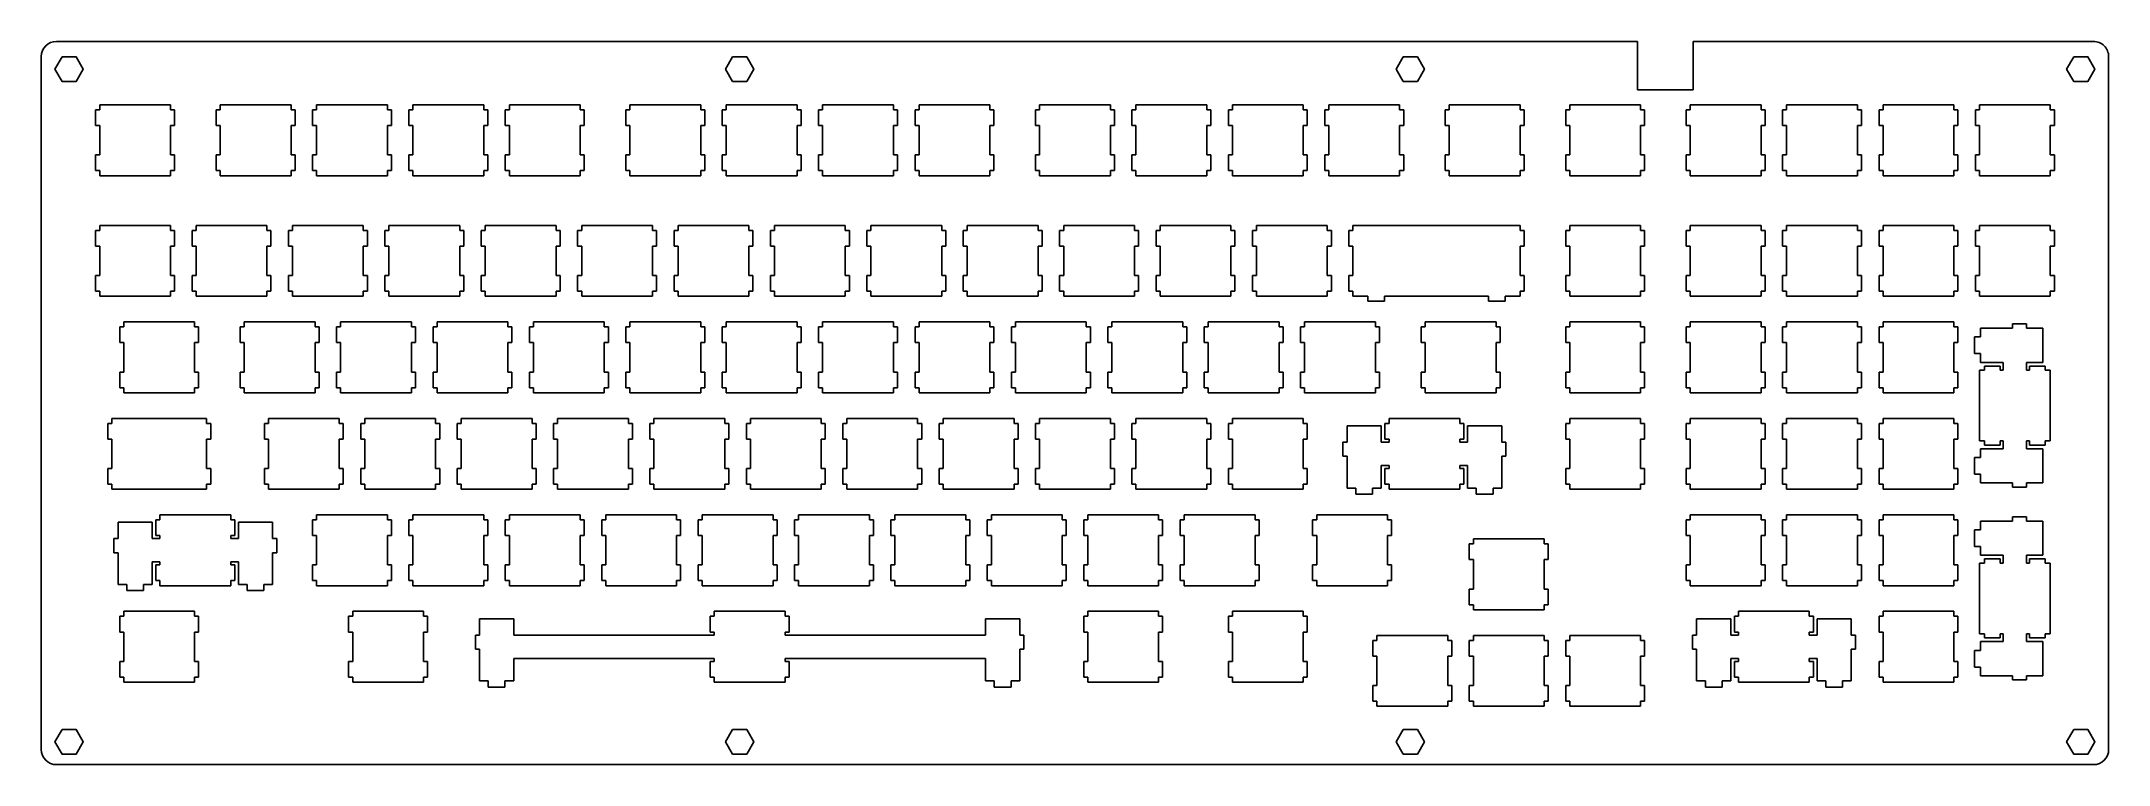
# Model space of a CAD drawing. Extents: x -73 to 335, y -42 to 100.
import ezdxf

# ---------------------------------------------------------------- set-up
doc = ezdxf.new("R2010")
doc.units = 0
doc.header["$MEASUREMENT"] = 0

msp = doc.modelspace()

# ---------------------------------------------------------------- linework, layer by layer
at = {"linetype": 'Continuous'}
for p, q in [((241.95, 100.45), (-70.5, 100.45)), ((241.95, 90.88), (241.95, 100.45)), ((252.95, 90.88), (252.95, 100.45)), ((252.95, 100.45), (332.03, 100.45)), ((252.95, 90.88), (241.95, 90.88))]:
    msp.add_line(p, q, dxfattribs=at)
at = {"color": 0}
for p, q in [((-73.5, -39.38), (-73.5, 97.45)), ((335.03, 97.45), (335.03, -39.38)), ((-61.97, 86.93), (-62.77, 86.93)), ((-62.77, 86.93), (-62.77, 83.83)), ((-61.97, 87.93), (-61.97, 86.93)), ((-47.97, 87.93), (-61.97, 87.93)), ((-47.97, 86.93), (-47.97, 87.93)), ((-47.17, 86.93), (-47.97, 86.93)), ((-47.17, 83.83), (-47.17, 86.93)), ((-38.16, 86.93), (-38.96, 86.93)), ((-38.96, 86.93), (-38.96, 83.83)), ((-38.16, 87.93), (-38.16, 86.93)), ((-24.16, 87.93), (-38.16, 87.93)), ((-24.16, 86.93), (-24.16, 87.93)), ((-23.36, 86.93), (-24.16, 86.93)), ((-23.36, 83.83), (-23.36, 86.93)), ((-19.11, 86.93), (-19.91, 86.93)), ((-19.91, 86.93), (-19.91, 83.83)), ((-19.11, 87.93), (-19.11, 86.93)), ((-5.11, 87.93), (-19.11, 87.93)), ((-5.11, 86.93), (-5.11, 87.93)), ((-4.31, 86.93), (-5.11, 86.93)), ((-4.31, 83.83), (-4.31, 86.93)), ((-0.06, 86.93), (-0.86, 86.93)), ((-0.86, 86.93), (-0.86, 83.83)), ((-0.06, 87.93), (-0.06, 86.93)), ((13.94, 87.93), (-0.06, 87.93)), ((13.94, 86.93), (13.94, 87.93)), ((14.74, 86.93), (13.94, 86.93)), ((14.74, 83.83), (14.74, 86.93)), ((18.99, 86.93), (18.19, 86.93)), ((18.19, 86.93), (18.19, 83.83)), ((18.99, 87.93), (18.99, 86.93)), ((32.99, 87.93), (18.99, 87.93)), ((32.99, 86.93), (32.99, 87.93)), ((33.79, 86.93), (32.99, 86.93)), ((33.79, 83.83), (33.79, 86.93)), ((42.8, 86.93), (42, 86.93)), ((42, 86.93), (42, 83.83)), ((42.8, 87.93), (42.8, 86.93)), ((56.8, 87.93), (42.8, 87.93)), ((56.8, 86.93), (56.8, 87.93)), ((57.6, 86.93), (56.8, 86.93)), ((57.6, 83.83), (57.6, 86.93)), ((61.85, 86.93), (61.05, 86.93)), ((61.05, 86.93), (61.05, 83.83)), ((61.85, 87.93), (61.85, 86.93)), ((75.85, 87.93), (61.85, 87.93)), ((75.85, 86.93), (75.85, 87.93)), ((76.65, 86.93), (75.85, 86.93)), ((76.65, 83.83), (76.65, 86.93)), ((80.9, 86.93), (80.1, 86.93)), ((80.1, 86.93), (80.1, 83.83)), ((80.9, 87.93), (80.9, 86.93)), ((94.9, 87.93), (80.9, 87.93)), ((94.9, 86.93), (94.9, 87.93)), ((95.7, 86.93), (94.9, 86.93)), ((95.7, 83.83), (95.7, 86.93)), ((99.95, 86.93), (99.15, 86.93)), ((99.15, 86.93), (99.15, 83.83)), ((99.95, 87.93), (99.95, 86.93)), ((113.95, 87.93), (99.95, 87.93)), ((113.95, 86.93), (113.95, 87.93)), ((114.75, 86.93), (113.95, 86.93)), ((114.75, 83.83), (114.75, 86.93)), ((123.77, 86.93), (122.97, 86.93)), ((122.97, 86.93), (122.97, 83.83)), ((123.77, 87.93), (123.77, 86.93)), ((137.77, 87.93), (123.77, 87.93)), ((137.77, 86.93), (137.77, 87.93)), ((138.57, 86.93), (137.77, 86.93)), ((138.57, 83.83), (138.57, 86.93)), ((142.82, 86.93), (142.02, 86.93)), ((142.02, 86.93), (142.02, 83.83)), ((142.82, 87.93), (142.82, 86.93)), ((156.82, 87.93), (142.82, 87.93)), ((156.82, 86.93), (156.82, 87.93)), ((157.62, 86.93), (156.82, 86.93)), ((157.62, 83.83), (157.62, 86.93)), ((161.87, 86.93), (161.07, 86.93)), ((161.07, 86.93), (161.07, 83.83)), ((161.87, 87.93), (161.87, 86.93)), ((175.87, 87.93), (161.87, 87.93)), ((175.87, 86.93), (175.87, 87.93)), ((176.67, 86.93), (175.87, 86.93)), ((176.67, 83.83), (176.67, 86.93)), ((180.92, 86.93), (180.12, 86.93)), ((180.12, 86.93), (180.12, 83.83)), ((180.92, 87.93), (180.92, 86.93)), ((194.92, 87.93), (180.92, 87.93)), ((194.92, 86.93), (194.92, 87.93)), ((195.72, 86.93), (194.92, 86.93)), ((195.72, 83.83), (195.72, 86.93)), ((204.73, 86.93), (203.93, 86.93)), ((203.93, 86.93), (203.93, 83.83)), ((204.73, 87.93), (204.73, 86.93)), ((218.73, 87.93), (204.73, 87.93)), ((218.73, 86.93), (218.73, 87.93)), ((219.53, 86.93), (218.73, 86.93)), ((219.53, 83.83), (219.53, 86.93)), ((228.54, 86.93), (227.74, 86.93)), ((227.74, 86.93), (227.74, 83.83)), ((228.54, 87.93), (228.54, 86.93)), ((242.54, 87.93), (228.54, 87.93)), ((242.54, 86.93), (242.54, 87.93)), ((243.34, 86.93), (242.54, 86.93)), ((243.34, 83.83), (243.34, 86.93)), ((252.35, 86.93), (251.55, 86.93)), ((251.55, 86.93), (251.55, 83.83)), ((252.35, 87.93), (252.35, 86.93)), ((266.35, 87.93), (252.35, 87.93)), ((266.35, 86.93), (266.35, 87.93)), ((267.15, 86.93), (266.35, 86.93)), ((267.15, 83.83), (267.15, 86.93)), ((271.4, 86.93), (270.6, 86.93)), ((270.6, 86.93), (270.6, 83.83)), ((271.4, 87.93), (271.4, 86.93)), ((285.4, 87.93), (271.4, 87.93)), ((285.4, 86.93), (285.4, 87.93)), ((286.2, 86.93), (285.4, 86.93)), ((286.2, 83.83), (286.2, 86.93)), ((290.46, 86.93), (289.65, 86.93)), ((289.65, 86.93), (289.65, 83.83)), ((290.46, 87.93), (290.46, 86.93)), ((304.45, 87.93), (290.46, 87.93)), ((304.45, 86.93), (304.45, 87.93)), ((305.25, 86.93), (304.45, 86.93)), ((305.25, 83.83), (305.25, 86.93)), ((309.51, 86.93), (308.7, 86.93)), ((308.7, 86.93), (308.7, 83.83)), ((309.51, 87.93), (309.51, 86.93)), ((323.5, 87.93), (309.51, 87.93)), ((323.5, 86.93), (323.5, 87.93)), ((324.3, 86.93), (323.5, 86.93)), ((324.3, 83.83), (324.3, 86.93)), ((-62.77, 83.83), (-61.97, 83.83)), ((-61.97, 83.83), (-61.97, 78.03)), ((-47.97, 78.03), (-47.97, 83.83)), ((-47.97, 83.83), (-47.17, 83.83)), ((-38.96, 83.83), (-38.16, 83.83)), ((-38.16, 83.83), (-38.16, 78.03)), ((-24.16, 78.03), (-24.16, 83.83)), ((-24.16, 83.83), (-23.36, 83.83)), ((-19.91, 83.83), (-19.11, 83.83)), ((-19.11, 83.83), (-19.11, 78.03)), ((-5.11, 78.03), (-5.11, 83.83)), ((-5.11, 83.83), (-4.31, 83.83)), ((-0.86, 83.83), (-0.06, 83.83)), ((-0.06, 83.83), (-0.06, 78.03)), ((13.94, 78.03), (13.94, 83.83)), ((13.94, 83.83), (14.74, 83.83)), ((18.19, 83.83), (18.99, 83.83)), ((18.99, 83.83), (18.99, 78.03)), ((32.99, 78.03), (32.99, 83.83)), ((32.99, 83.83), (33.79, 83.83)), ((42, 83.83), (42.8, 83.83)), ((42.8, 83.83), (42.8, 78.03)), ((56.8, 78.03), (56.8, 83.83)), ((56.8, 83.83), (57.6, 83.83)), ((61.05, 83.83), (61.85, 83.83)), ((61.85, 83.83), (61.85, 78.03)), ((75.85, 78.03), (75.85, 83.83)), ((75.85, 83.83), (76.65, 83.83)), ((80.1, 83.83), (80.9, 83.83)), ((80.9, 83.83), (80.9, 78.03)), ((94.9, 78.03), (94.9, 83.83)), ((94.9, 83.83), (95.7, 83.83)), ((99.15, 83.83), (99.95, 83.83)), ((99.95, 83.83), (99.95, 78.03)), ((113.95, 78.03), (113.95, 83.83)), ((113.95, 83.83), (114.75, 83.83)), ((122.97, 83.83), (123.77, 83.83)), ((123.77, 83.83), (123.77, 78.03)), ((137.77, 78.03), (137.77, 83.83)), ((137.77, 83.83), (138.57, 83.83)), ((142.02, 83.83), (142.82, 83.83)), ((142.82, 83.83), (142.82, 78.03)), ((156.82, 78.03), (156.82, 83.83)), ((156.82, 83.83), (157.62, 83.83)), ((161.07, 83.83), (161.87, 83.83)), ((161.87, 83.83), (161.87, 78.03)), ((175.87, 78.03), (175.87, 83.83)), ((175.87, 83.83), (176.67, 83.83)), ((180.12, 83.83), (180.92, 83.83)), ((180.92, 83.83), (180.92, 78.03)), ((194.92, 78.03), (194.92, 83.83)), ((194.92, 83.83), (195.72, 83.83)), ((203.93, 83.83), (204.73, 83.83)), ((204.73, 83.83), (204.73, 78.03)), ((218.73, 78.03), (218.73, 83.83)), ((218.73, 83.83), (219.53, 83.83)), ((227.74, 83.83), (228.54, 83.83)), ((228.54, 83.83), (228.54, 78.03)), ((242.54, 78.03), (242.54, 83.83)), ((242.54, 83.83), (243.34, 83.83)), ((251.55, 83.83), (252.35, 83.83)), ((252.35, 83.83), (252.35, 78.03)), ((266.35, 78.03), (266.35, 83.83)), ((266.35, 83.83), (267.15, 83.83)), ((270.6, 83.83), (271.4, 83.83)), ((271.4, 83.83), (271.4, 78.03)), ((285.4, 78.03), (285.4, 83.83)), ((285.4, 83.83), (286.2, 83.83)), ((289.65, 83.83), (290.46, 83.83)), ((290.46, 83.83), (290.46, 78.03)), ((304.45, 78.03), (304.45, 83.83)), ((304.45, 83.83), (305.25, 83.83)), ((308.7, 83.83), (309.51, 83.83)), ((309.51, 83.83), (309.51, 78.03)), ((323.5, 78.03), (323.5, 83.83)), ((323.5, 83.83), (324.3, 83.83)), ((-61.97, 78.03), (-62.77, 78.03)), ((-62.77, 78.03), (-62.77, 74.93)), ((-47.17, 78.03), (-47.97, 78.03)), ((-47.17, 74.93), (-47.17, 78.03)), ((-38.16, 78.03), (-38.96, 78.03)), ((-38.96, 78.03), (-38.96, 74.93)), ((-23.36, 78.03), (-24.16, 78.03)), ((-23.36, 74.93), (-23.36, 78.03)), ((-19.11, 78.03), (-19.91, 78.03)), ((-19.91, 78.03), (-19.91, 74.93)), ((-4.31, 78.03), (-5.11, 78.03)), ((-4.31, 74.93), (-4.31, 78.03)), ((-0.06, 78.03), (-0.86, 78.03)), ((-0.86, 78.03), (-0.86, 74.93)), ((14.74, 78.03), (13.94, 78.03)), ((14.74, 74.93), (14.74, 78.03)), ((18.99, 78.03), (18.19, 78.03)), ((18.19, 78.03), (18.19, 74.93)), ((33.79, 78.03), (32.99, 78.03)), ((33.79, 74.93), (33.79, 78.03)), ((42.8, 78.03), (42, 78.03)), ((42, 78.03), (42, 74.93)), ((57.6, 78.03), (56.8, 78.03)), ((57.6, 74.93), (57.6, 78.03)), ((61.85, 78.03), (61.05, 78.03)), ((61.05, 78.03), (61.05, 74.93)), ((76.65, 78.03), (75.85, 78.03)), ((76.65, 74.93), (76.65, 78.03)), ((80.9, 78.03), (80.1, 78.03)), ((80.1, 78.03), (80.1, 74.93)), ((95.7, 78.03), (94.9, 78.03)), ((95.7, 74.93), (95.7, 78.03)), ((99.95, 78.03), (99.15, 78.03)), ((99.15, 78.03), (99.15, 74.93)), ((114.75, 78.03), (113.95, 78.03)), ((114.75, 74.93), (114.75, 78.03)), ((123.77, 78.03), (122.97, 78.03)), ((122.97, 78.03), (122.97, 74.93)), ((138.57, 78.03), (137.77, 78.03)), ((138.57, 74.93), (138.57, 78.03)), ((142.82, 78.03), (142.02, 78.03)), ((142.02, 78.03), (142.02, 74.93)), ((157.62, 78.03), (156.82, 78.03)), ((157.62, 74.93), (157.62, 78.03)), ((161.87, 78.03), (161.07, 78.03)), ((161.07, 78.03), (161.07, 74.93)), ((176.67, 78.03), (175.87, 78.03)), ((176.67, 74.93), (176.67, 78.03)), ((180.92, 78.03), (180.12, 78.03)), ((180.12, 78.03), (180.12, 74.93)), ((195.72, 78.03), (194.92, 78.03)), ((195.72, 74.93), (195.72, 78.03)), ((204.73, 78.03), (203.93, 78.03)), ((203.93, 78.03), (203.93, 74.93)), ((219.53, 78.03), (218.73, 78.03)), ((219.53, 74.93), (219.53, 78.03)), ((228.54, 78.03), (227.74, 78.03)), ((227.74, 78.03), (227.74, 74.93)), ((243.34, 78.03), (242.54, 78.03)), ((243.34, 74.93), (243.34, 78.03)), ((252.35, 78.03), (251.55, 78.03)), ((251.55, 78.03), (251.55, 74.93)), ((267.15, 78.03), (266.35, 78.03)), ((267.15, 74.93), (267.15, 78.03)), ((271.4, 78.03), (270.6, 78.03)), ((270.6, 78.03), (270.6, 74.93)), ((286.2, 78.03), (285.4, 78.03)), ((286.2, 74.93), (286.2, 78.03)), ((290.46, 78.03), (289.65, 78.03)), ((289.65, 78.03), (289.65, 74.93)), ((305.25, 78.03), (304.45, 78.03)), ((305.25, 74.93), (305.25, 78.03)), ((309.51, 78.03), (308.7, 78.03)), ((308.7, 78.03), (308.7, 74.93)), ((324.3, 78.03), (323.5, 78.03)), ((324.3, 74.93), (324.3, 78.03)), ((-62.77, 74.93), (-61.97, 74.93)), ((-61.97, 74.93), (-61.97, 73.93)), ((-61.97, 73.93), (-47.97, 73.93)), ((-47.97, 73.93), (-47.97, 74.93)), ((-47.97, 74.93), (-47.17, 74.93)), ((-38.96, 74.93), (-38.16, 74.93)), ((-38.16, 74.93), (-38.16, 73.93)), ((-38.16, 73.93), (-24.16, 73.93)), ((-24.16, 73.93), (-24.16, 74.93)), ((-24.16, 74.93), (-23.36, 74.93)), ((-19.91, 74.93), (-19.11, 74.93)), ((-19.11, 74.93), (-19.11, 73.93)), ((-19.11, 73.93), (-5.11, 73.93)), ((-5.11, 73.93), (-5.11, 74.93)), ((-5.11, 74.93), (-4.31, 74.93)), ((-0.86, 74.93), (-0.06, 74.93)), ((-0.06, 74.93), (-0.06, 73.93)), ((-0.06, 73.93), (13.94, 73.93)), ((13.94, 73.93), (13.94, 74.93)), ((13.94, 74.93), (14.74, 74.93)), ((18.19, 74.93), (18.99, 74.93)), ((18.99, 74.93), (18.99, 73.93)), ((18.99, 73.93), (32.99, 73.93)), ((32.99, 73.93), (32.99, 74.93)), ((32.99, 74.93), (33.79, 74.93)), ((42, 74.93), (42.8, 74.93)), ((42.8, 74.93), (42.8, 73.93)), ((42.8, 73.93), (56.8, 73.93)), ((56.8, 73.93), (56.8, 74.93)), ((56.8, 74.93), (57.6, 74.93)), ((61.05, 74.93), (61.85, 74.93)), ((61.85, 74.93), (61.85, 73.93)), ((61.85, 73.93), (75.85, 73.93)), ((75.85, 73.93), (75.85, 74.93)), ((75.85, 74.93), (76.65, 74.93)), ((80.1, 74.93), (80.9, 74.93)), ((80.9, 74.93), (80.9, 73.93)), ((80.9, 73.93), (94.9, 73.93)), ((94.9, 73.93), (94.9, 74.93)), ((94.9, 74.93), (95.7, 74.93)), ((99.15, 74.93), (99.95, 74.93)), ((99.95, 74.93), (99.95, 73.93)), ((99.95, 73.93), (113.95, 73.93)), ((113.95, 73.93), (113.95, 74.93)), ((113.95, 74.93), (114.75, 74.93)), ((122.97, 74.93), (123.77, 74.93)), ((123.77, 74.93), (123.77, 73.93)), ((123.77, 73.93), (137.77, 73.93)), ((137.77, 73.93), (137.77, 74.93)), ((137.77, 74.93), (138.57, 74.93)), ((142.02, 74.93), (142.82, 74.93)), ((142.82, 74.93), (142.82, 73.93)), ((142.82, 73.93), (156.82, 73.93)), ((156.82, 73.93), (156.82, 74.93)), ((156.82, 74.93), (157.62, 74.93)), ((161.07, 74.93), (161.87, 74.93)), ((161.87, 74.93), (161.87, 73.93)), ((161.87, 73.93), (175.87, 73.93)), ((175.87, 73.93), (175.87, 74.93)), ((175.87, 74.93), (176.67, 74.93)), ((180.12, 74.93), (180.92, 74.93)), ((180.92, 74.93), (180.92, 73.93)), ((180.92, 73.93), (194.92, 73.93)), ((194.92, 73.93), (194.92, 74.93)), ((194.92, 74.93), (195.72, 74.93)), ((203.93, 74.93), (204.73, 74.93)), ((204.73, 74.93), (204.73, 73.93)), ((204.73, 73.93), (218.73, 73.93)), ((218.73, 73.93), (218.73, 74.93)), ((218.73, 74.93), (219.53, 74.93)), ((227.74, 74.93), (228.54, 74.93)), ((228.54, 74.93), (228.54, 73.93)), ((228.54, 73.93), (242.54, 73.93)), ((242.54, 73.93), (242.54, 74.93)), ((242.54, 74.93), (243.34, 74.93)), ((251.55, 74.93), (252.35, 74.93)), ((252.35, 74.93), (252.35, 73.93)), ((252.35, 73.93), (266.35, 73.93)), ((266.35, 73.93), (266.35, 74.93)), ((266.35, 74.93), (267.15, 74.93)), ((270.6, 74.93), (271.4, 74.93)), ((271.4, 74.93), (271.4, 73.93)), ((271.4, 73.93), (285.4, 73.93)), ((285.4, 73.93), (285.4, 74.93)), ((285.4, 74.93), (286.2, 74.93)), ((289.65, 74.93), (290.46, 74.93)), ((290.46, 74.93), (290.46, 73.93)), ((290.46, 73.93), (304.45, 73.93)), ((304.45, 73.93), (304.45, 74.93)), ((304.45, 74.93), (305.25, 74.93)), ((308.7, 74.93), (309.51, 74.93)), ((309.51, 74.93), (309.51, 73.93)), ((309.51, 73.93), (323.5, 73.93)), ((323.5, 73.93), (323.5, 74.93)), ((323.5, 74.93), (324.3, 74.93)), ((-61.97, 63.11), (-62.77, 63.11)), ((-62.77, 63.11), (-62.77, 60.01)), ((-61.97, 64.11), (-61.97, 63.11)), ((-47.97, 64.11), (-61.97, 64.11)), ((-47.97, 63.11), (-47.97, 64.11)), ((-47.17, 63.11), (-47.97, 63.11)), ((-47.17, 60.01), (-47.17, 63.11)), ((-42.92, 63.11), (-43.72, 63.11)), ((-43.72, 63.11), (-43.72, 60.01)), ((-42.92, 64.11), (-42.92, 63.11)), ((-28.92, 64.11), (-42.92, 64.11)), ((-28.92, 63.11), (-28.92, 64.11)), ((-28.12, 63.11), (-28.92, 63.11)), ((-28.12, 60.01), (-28.12, 63.11)), ((-23.87, 63.11), (-24.67, 63.11)), ((-24.67, 63.11), (-24.67, 60.01)), ((-23.87, 64.11), (-23.87, 63.11)), ((-9.87, 64.11), (-23.87, 64.11)), ((-9.87, 63.11), (-9.87, 64.11)), ((-9.07, 63.11), (-9.87, 63.11)), ((-9.07, 60.01), (-9.07, 63.11)), ((-4.82, 63.11), (-5.62, 63.11)), ((-5.62, 63.11), (-5.62, 60.01)), ((-4.82, 64.11), (-4.82, 63.11)), ((9.18, 64.11), (-4.82, 64.11)), ((9.18, 63.11), (9.18, 64.11)), ((9.98, 63.11), (9.18, 63.11)), ((9.98, 60.01), (9.98, 63.11)), ((14.23, 63.11), (13.43, 63.11)), ((13.43, 63.11), (13.43, 60.01)), ((14.23, 64.11), (14.23, 63.11)), ((28.23, 64.11), (14.23, 64.11)), ((28.23, 63.11), (28.23, 64.11)), ((29.03, 63.11), (28.23, 63.11)), ((29.03, 60.01), (29.03, 63.11)), ((33.28, 63.11), (32.48, 63.11)), ((32.48, 63.11), (32.48, 60.01)), ((33.28, 64.11), (33.28, 63.11)), ((47.28, 64.11), (33.28, 64.11)), ((47.28, 63.11), (47.28, 64.11)), ((48.08, 63.11), (47.28, 63.11)), ((48.08, 60.01), (48.08, 63.11)), ((52.33, 63.11), (51.53, 63.11)), ((51.53, 63.11), (51.53, 60.01)), ((52.33, 64.11), (52.33, 63.11)), ((66.33, 64.11), (52.33, 64.11)), ((66.33, 63.11), (66.33, 64.11)), ((67.13, 63.11), (66.33, 63.11)), ((67.13, 60.01), (67.13, 63.11)), ((71.38, 63.11), (70.58, 63.11)), ((70.58, 63.11), (70.58, 60.01)), ((71.38, 64.11), (71.38, 63.11)), ((85.38, 64.11), (71.38, 64.11)), ((85.38, 63.11), (85.38, 64.11)), ((86.18, 63.11), (85.38, 63.11)), ((86.18, 60.01), (86.18, 63.11)), ((90.43, 63.11), (89.63, 63.11)), ((89.63, 63.11), (89.63, 60.01)), ((90.43, 64.11), (90.43, 63.11)), ((104.43, 64.11), (90.43, 64.11)), ((104.43, 63.11), (104.43, 64.11)), ((105.23, 63.11), (104.43, 63.11)), ((105.23, 60.01), (105.23, 63.11)), ((109.48, 63.11), (108.68, 63.11)), ((108.68, 63.11), (108.68, 60.01)), ((109.48, 64.11), (109.48, 63.11)), ((123.48, 64.11), (109.48, 64.11)), ((123.48, 63.11), (123.48, 64.11)), ((124.28, 63.11), (123.48, 63.11)), ((124.28, 60.01), (124.28, 63.11)), ((128.53, 63.11), (127.73, 63.11)), ((127.73, 63.11), (127.73, 60.01)), ((128.53, 64.11), (128.53, 63.11)), ((142.53, 64.11), (128.53, 64.11)), ((142.53, 63.11), (142.53, 64.11)), ((143.33, 63.11), (142.53, 63.11)), ((143.33, 60.01), (143.33, 63.11)), ((147.58, 63.11), (146.78, 63.11)), ((146.78, 63.11), (146.78, 60.01)), ((147.58, 64.11), (147.58, 63.11)), ((161.58, 64.11), (147.58, 64.11)), ((161.58, 63.11), (161.58, 64.11)), ((162.38, 63.11), (161.58, 63.11)), ((162.38, 60.01), (162.38, 63.11)), ((166.63, 63.11), (165.83, 63.11)), ((165.83, 63.11), (165.83, 60.01)), ((166.63, 64.11), (166.63, 63.11)), ((180.63, 64.11), (166.63, 64.11)), ((180.63, 63.11), (180.63, 64.11)), ((181.43, 63.11), (180.63, 63.11)), ((181.43, 60.01), (181.43, 63.11)), ((185.68, 63.11), (184.88, 63.11)), ((184.88, 63.11), (184.88, 60.01)), ((185.68, 64.11), (185.68, 63.11)), ((218.73, 64.11), (185.68, 64.11)), ((218.73, 63.11), (218.73, 64.11)), ((219.53, 63.11), (218.73, 63.11)), ((219.53, 60.01), (219.53, 63.11)), ((228.54, 63.11), (227.74, 63.11)), ((227.74, 63.11), (227.74, 60.01)), ((228.54, 64.11), (228.54, 63.11)), ((242.54, 64.11), (228.54, 64.11)), ((242.54, 63.11), (242.54, 64.11)), ((243.34, 63.11), (242.54, 63.11)), ((243.34, 60.01), (243.34, 63.11)), ((252.35, 63.11), (251.55, 63.11)), ((251.55, 63.11), (251.55, 60.01)), ((252.35, 64.11), (252.35, 63.11)), ((266.35, 64.11), (252.35, 64.11)), ((266.35, 63.11), (266.35, 64.11)), ((267.15, 63.11), (266.35, 63.11)), ((267.15, 60.01), (267.15, 63.11)), ((271.4, 63.11), (270.6, 63.11)), ((270.6, 63.11), (270.6, 60.01)), ((271.4, 64.11), (271.4, 63.11)), ((285.4, 64.11), (271.4, 64.11)), ((285.4, 63.11), (285.4, 64.11)), ((286.2, 63.11), (285.4, 63.11)), ((286.2, 60.01), (286.2, 63.11)), ((290.46, 63.11), (289.65, 63.11)), ((289.65, 63.11), (289.65, 60.01)), ((290.46, 64.11), (290.46, 63.11)), ((304.45, 64.11), (290.46, 64.11)), ((304.45, 63.11), (304.45, 64.11)), ((305.25, 63.11), (304.45, 63.11)), ((305.25, 60.01), (305.25, 63.11)), ((309.51, 63.11), (308.7, 63.11)), ((308.7, 63.11), (308.7, 60.01)), ((309.51, 64.11), (309.51, 63.11)), ((323.5, 64.11), (309.51, 64.11)), ((323.5, 63.11), (323.5, 64.11)), ((324.3, 63.11), (323.5, 63.11)), ((324.3, 60.01), (324.3, 63.11)), ((-62.77, 60.01), (-61.97, 60.01)), ((-61.97, 60.01), (-61.97, 54.21)), ((-47.97, 54.21), (-47.97, 60.01)), ((-47.97, 60.01), (-47.17, 60.01)), ((-43.72, 60.01), (-42.92, 60.01)), ((-42.92, 60.01), (-42.92, 54.21)), ((-28.92, 54.21), (-28.92, 60.01)), ((-28.92, 60.01), (-28.12, 60.01)), ((-24.67, 60.01), (-23.87, 60.01)), ((-23.87, 60.01), (-23.87, 54.21)), ((-9.87, 54.21), (-9.87, 60.01)), ((-9.87, 60.01), (-9.07, 60.01)), ((-5.62, 60.01), (-4.82, 60.01)), ((-4.82, 60.01), (-4.82, 54.21)), ((9.18, 54.21), (9.18, 60.01)), ((9.18, 60.01), (9.98, 60.01)), ((13.43, 60.01), (14.23, 60.01)), ((14.23, 60.01), (14.23, 54.21)), ((28.23, 54.21), (28.23, 60.01)), ((28.23, 60.01), (29.03, 60.01)), ((32.48, 60.01), (33.28, 60.01)), ((33.28, 60.01), (33.28, 54.21)), ((47.28, 54.21), (47.28, 60.01)), ((47.28, 60.01), (48.08, 60.01)), ((51.53, 60.01), (52.33, 60.01)), ((52.33, 60.01), (52.33, 54.21)), ((66.33, 54.21), (66.33, 60.01)), ((66.33, 60.01), (67.13, 60.01)), ((70.58, 60.01), (71.38, 60.01)), ((71.38, 60.01), (71.38, 54.21)), ((85.38, 54.21), (85.38, 60.01)), ((85.38, 60.01), (86.18, 60.01)), ((89.63, 60.01), (90.43, 60.01)), ((90.43, 60.01), (90.43, 54.21)), ((104.43, 54.21), (104.43, 60.01)), ((104.43, 60.01), (105.23, 60.01)), ((108.68, 60.01), (109.48, 60.01)), ((109.48, 60.01), (109.48, 54.21)), ((123.48, 54.21), (123.48, 60.01)), ((123.48, 60.01), (124.28, 60.01)), ((127.73, 60.01), (128.53, 60.01)), ((128.53, 60.01), (128.53, 54.21)), ((142.53, 54.21), (142.53, 60.01)), ((142.53, 60.01), (143.33, 60.01)), ((146.78, 60.01), (147.58, 60.01)), ((147.58, 60.01), (147.58, 54.21)), ((161.58, 54.21), (161.58, 60.01)), ((161.58, 60.01), (162.38, 60.01)), ((165.83, 60.01), (166.63, 60.01)), ((166.63, 60.01), (166.63, 54.21)), ((180.63, 54.21), (180.63, 60.01)), ((180.63, 60.01), (181.43, 60.01)), ((184.88, 60.01), (185.68, 60.01)), ((185.68, 60.01), (185.68, 54.21)), ((218.73, 54.21), (218.73, 60.01)), ((218.73, 60.01), (219.53, 60.01)), ((227.74, 60.01), (228.54, 60.01)), ((228.54, 60.01), (228.54, 54.21)), ((242.54, 54.21), (242.54, 60.01)), ((242.54, 60.01), (243.34, 60.01)), ((251.55, 60.01), (252.35, 60.01)), ((252.35, 60.01), (252.35, 54.21)), ((266.35, 54.21), (266.35, 60.01)), ((266.35, 60.01), (267.15, 60.01)), ((270.6, 60.01), (271.4, 60.01)), ((271.4, 60.01), (271.4, 54.21)), ((285.4, 54.21), (285.4, 60.01)), ((285.4, 60.01), (286.2, 60.01)), ((289.65, 60.01), (290.46, 60.01)), ((290.46, 60.01), (290.46, 54.21)), ((304.45, 54.21), (304.45, 60.01)), ((304.45, 60.01), (305.25, 60.01)), ((308.7, 60.01), (309.51, 60.01)), ((309.51, 60.01), (309.51, 54.21)), ((323.5, 54.21), (323.5, 60.01)), ((323.5, 60.01), (324.3, 60.01)), ((-61.97, 54.21), (-62.77, 54.21)), ((-62.77, 54.21), (-62.77, 51.11)), ((-47.17, 54.21), (-47.97, 54.21)), ((-47.17, 51.11), (-47.17, 54.21)), ((-42.92, 54.21), (-43.72, 54.21)), ((-43.72, 54.21), (-43.72, 51.11)), ((-28.12, 54.21), (-28.92, 54.21)), ((-28.12, 51.11), (-28.12, 54.21)), ((-23.87, 54.21), (-24.67, 54.21)), ((-24.67, 54.21), (-24.67, 51.11)), ((-9.07, 54.21), (-9.87, 54.21)), ((-9.07, 51.11), (-9.07, 54.21)), ((-4.82, 54.21), (-5.62, 54.21)), ((-5.62, 54.21), (-5.62, 51.11)), ((9.98, 54.21), (9.18, 54.21)), ((9.98, 51.11), (9.98, 54.21)), ((14.23, 54.21), (13.43, 54.21)), ((13.43, 54.21), (13.43, 51.11)), ((29.03, 54.21), (28.23, 54.21)), ((29.03, 51.11), (29.03, 54.21)), ((33.28, 54.21), (32.48, 54.21)), ((32.48, 54.21), (32.48, 51.11)), ((48.08, 54.21), (47.28, 54.21)), ((48.08, 51.11), (48.08, 54.21)), ((52.33, 54.21), (51.53, 54.21)), ((51.53, 54.21), (51.53, 51.11)), ((67.13, 54.21), (66.33, 54.21)), ((67.13, 51.11), (67.13, 54.21)), ((71.38, 54.21), (70.58, 54.21)), ((70.58, 54.21), (70.58, 51.11)), ((86.18, 54.21), (85.38, 54.21)), ((86.18, 51.11), (86.18, 54.21)), ((90.43, 54.21), (89.63, 54.21)), ((89.63, 54.21), (89.63, 51.11)), ((105.23, 54.21), (104.43, 54.21)), ((105.23, 51.11), (105.23, 54.21)), ((109.48, 54.21), (108.68, 54.21)), ((108.68, 54.21), (108.68, 51.11)), ((124.28, 54.21), (123.48, 54.21)), ((124.28, 51.11), (124.28, 54.21)), ((128.53, 54.21), (127.73, 54.21)), ((127.73, 54.21), (127.73, 51.11)), ((143.33, 54.21), (142.53, 54.21)), ((143.33, 51.11), (143.33, 54.21)), ((147.58, 54.21), (146.78, 54.21)), ((146.78, 54.21), (146.78, 51.11)), ((162.38, 54.21), (161.58, 54.21)), ((162.38, 51.11), (162.38, 54.21)), ((166.63, 54.21), (165.83, 54.21)), ((165.83, 54.21), (165.83, 51.11)), ((181.43, 54.21), (180.63, 54.21)), ((181.43, 51.11), (181.43, 54.21)), ((185.68, 54.21), (184.88, 54.21)), ((184.88, 54.21), (184.88, 51.11)), ((219.53, 54.21), (218.73, 54.21)), ((219.53, 51.11), (219.53, 54.21)), ((228.54, 54.21), (227.74, 54.21)), ((227.74, 54.21), (227.74, 51.11)), ((243.34, 54.21), (242.54, 54.21)), ((243.34, 51.11), (243.34, 54.21)), ((252.35, 54.21), (251.55, 54.21)), ((251.55, 54.21), (251.55, 51.11)), ((267.15, 54.21), (266.35, 54.21)), ((267.15, 51.11), (267.15, 54.21)), ((271.4, 54.21), (270.6, 54.21)), ((270.6, 54.21), (270.6, 51.11)), ((286.2, 54.21), (285.4, 54.21)), ((286.2, 51.11), (286.2, 54.21)), ((290.46, 54.21), (289.65, 54.21)), ((289.65, 54.21), (289.65, 51.11)), ((305.25, 54.21), (304.45, 54.21)), ((305.25, 51.11), (305.25, 54.21)), ((309.51, 54.21), (308.7, 54.21)), ((308.7, 54.21), (308.7, 51.11)), ((324.3, 54.21), (323.5, 54.21)), ((324.3, 51.11), (324.3, 54.21)), ((-62.77, 51.11), (-61.97, 51.11)), ((-61.97, 51.11), (-61.97, 50.11)), ((-61.97, 50.11), (-47.97, 50.11)), ((-47.97, 50.11), (-47.97, 51.11)), ((-47.97, 51.11), (-47.17, 51.11)), ((-43.72, 51.11), (-42.92, 51.11)), ((-42.92, 51.11), (-42.92, 50.11)), ((-42.92, 50.11), (-28.92, 50.11)), ((-28.92, 50.11), (-28.92, 51.11)), ((-28.92, 51.11), (-28.12, 51.11)), ((-24.67, 51.11), (-23.87, 51.11)), ((-23.87, 51.11), (-23.87, 50.11)), ((-23.87, 50.11), (-9.87, 50.11)), ((-9.87, 50.11), (-9.87, 51.11)), ((-9.87, 51.11), (-9.07, 51.11)), ((-5.62, 51.11), (-4.82, 51.11)), ((-4.82, 51.11), (-4.82, 50.11)), ((-4.82, 50.11), (9.18, 50.11)), ((9.18, 50.11), (9.18, 51.11)), ((9.18, 51.11), (9.98, 51.11)), ((13.43, 51.11), (14.23, 51.11)), ((14.23, 51.11), (14.23, 50.11)), ((14.23, 50.11), (28.23, 50.11)), ((28.23, 50.11), (28.23, 51.11)), ((28.23, 51.11), (29.03, 51.11)), ((32.48, 51.11), (33.28, 51.11)), ((33.28, 51.11), (33.28, 50.11)), ((33.28, 50.11), (47.28, 50.11)), ((47.28, 50.11), (47.28, 51.11)), ((47.28, 51.11), (48.08, 51.11)), ((51.53, 51.11), (52.33, 51.11)), ((52.33, 51.11), (52.33, 50.11)), ((52.33, 50.11), (66.33, 50.11)), ((66.33, 50.11), (66.33, 51.11)), ((66.33, 51.11), (67.13, 51.11)), ((70.58, 51.11), (71.38, 51.11)), ((71.38, 51.11), (71.38, 50.11)), ((71.38, 50.11), (85.38, 50.11)), ((85.38, 50.11), (85.38, 51.11)), ((85.38, 51.11), (86.18, 51.11)), ((89.63, 51.11), (90.43, 51.11)), ((90.43, 51.11), (90.43, 50.11)), ((90.43, 50.11), (104.43, 50.11)), ((104.43, 50.11), (104.43, 51.11)), ((104.43, 51.11), (105.23, 51.11)), ((108.68, 51.11), (109.48, 51.11)), ((109.48, 51.11), (109.48, 50.11)), ((109.48, 50.11), (123.48, 50.11)), ((123.48, 50.11), (123.48, 51.11)), ((123.48, 51.11), (124.28, 51.11)), ((127.73, 51.11), (128.53, 51.11)), ((128.53, 51.11), (128.53, 50.11)), ((128.53, 50.11), (142.53, 50.11)), ((142.53, 50.11), (142.53, 51.11)), ((142.53, 51.11), (143.33, 51.11)), ((146.78, 51.11), (147.58, 51.11)), ((147.58, 51.11), (147.58, 50.11)), ((147.58, 50.11), (161.58, 50.11)), ((161.58, 50.11), (161.58, 51.11)), ((161.58, 51.11), (162.38, 51.11)), ((165.83, 51.11), (166.63, 51.11)), ((166.63, 51.11), (166.63, 50.11)), ((166.63, 50.11), (180.63, 50.11)), ((180.63, 50.11), (180.63, 51.11)), ((180.63, 51.11), (181.43, 51.11)), ((184.88, 51.11), (185.68, 51.11)), ((185.68, 51.11), (185.68, 50.11)), ((185.68, 50.11), (188.65, 50.11)), ((188.65, 50.11), (188.65, 49.14)), ((188.65, 49.14), (191.95, 49.14)), ((191.95, 49.14), (191.95, 50.11)), ((191.95, 50.11), (212.45, 50.11)), ((212.45, 50.11), (212.45, 49.14)), ((212.45, 49.14), (215.75, 49.14)), ((215.75, 49.14), (215.75, 50.11)), ((215.75, 50.11), (218.73, 50.11)), ((218.73, 50.11), (218.73, 51.11)), ((218.73, 51.11), (219.53, 51.11)), ((227.74, 51.11), (228.54, 51.11)), ((228.54, 51.11), (228.54, 50.11)), ((228.54, 50.11), (242.54, 50.11)), ((242.54, 50.11), (242.54, 51.11)), ((242.54, 51.11), (243.34, 51.11)), ((251.55, 51.11), (252.35, 51.11)), ((252.35, 51.11), (252.35, 50.11)), ((252.35, 50.11), (266.35, 50.11)), ((266.35, 50.11), (266.35, 51.11)), ((266.35, 51.11), (267.15, 51.11)), ((270.6, 51.11), (271.4, 51.11)), ((271.4, 51.11), (271.4, 50.11)), ((271.4, 50.11), (285.4, 50.11)), ((285.4, 50.11), (285.4, 51.11)), ((285.4, 51.11), (286.2, 51.11)), ((289.65, 51.11), (290.46, 51.11)), ((290.46, 51.11), (290.46, 50.11)), ((290.46, 50.11), (304.45, 50.11)), ((304.45, 50.11), (304.45, 51.11)), ((304.45, 51.11), (305.25, 51.11)), ((308.7, 51.11), (309.51, 51.11)), ((309.51, 51.11), (309.51, 50.11)), ((309.51, 50.11), (323.5, 50.11)), ((323.5, 50.11), (323.5, 51.11)), ((323.5, 51.11), (324.3, 51.11)), ((-57.21, 45.06), (-57.21, 44.06)), ((-43.21, 45.06), (-57.21, 45.06)), ((-43.21, 44.06), (-43.21, 45.06)), ((-33.4, 45.06), (-33.4, 44.06)), ((-19.4, 45.06), (-33.4, 45.06)), ((-19.4, 44.06), (-19.4, 45.06)), ((-14.35, 45.06), (-14.35, 44.06)), ((-0.35, 45.06), (-14.35, 45.06)), ((-0.35, 44.06), (-0.35, 45.06)), ((4.7, 45.06), (4.7, 44.06)), ((18.7, 45.06), (4.7, 45.06)), ((18.7, 44.06), (18.7, 45.06)), ((23.75, 45.06), (23.75, 44.06)), ((37.75, 45.06), (23.75, 45.06)), ((37.75, 44.06), (37.75, 45.06)), ((42.8, 45.06), (42.8, 44.06)), ((56.8, 45.06), (42.8, 45.06)), ((56.8, 44.06), (56.8, 45.06)), ((61.85, 45.06), (61.85, 44.06)), ((75.85, 45.06), (61.85, 45.06)), ((75.85, 44.06), (75.85, 45.06)), ((80.9, 45.06), (80.9, 44.06)), ((94.9, 45.06), (80.9, 45.06)), ((94.9, 44.06), (94.9, 45.06)), ((99.95, 45.06), (99.95, 44.06)), ((113.95, 45.06), (99.95, 45.06)), ((113.95, 44.06), (113.95, 45.06)), ((119, 45.06), (119, 44.06)), ((133, 45.06), (119, 45.06)), ((133, 44.06), (133, 45.06)), ((138.05, 45.06), (138.05, 44.06)), ((152.05, 45.06), (138.05, 45.06)), ((152.05, 44.06), (152.05, 45.06)), ((157.1, 45.06), (157.1, 44.06)), ((171.1, 45.06), (157.1, 45.06)), ((171.1, 44.06), (171.1, 45.06)), ((176.15, 45.06), (176.15, 44.06)), ((190.15, 45.06), (176.15, 45.06)), ((190.15, 44.06), (190.15, 45.06)), ((199.97, 45.06), (199.97, 44.06)), ((213.97, 45.06), (199.97, 45.06)), ((213.97, 44.06), (213.97, 45.06)), ((228.54, 45.06), (228.54, 44.06)), ((242.54, 45.06), (228.54, 45.06)), ((242.54, 44.06), (242.54, 45.06)), ((252.35, 45.06), (252.35, 44.06)), ((266.35, 45.06), (252.35, 45.06)), ((266.35, 44.06), (266.35, 45.06)), ((271.4, 45.06), (271.4, 44.06)), ((285.4, 45.06), (271.4, 45.06)), ((285.4, 44.06), (285.4, 45.06)), ((290.46, 45.06), (290.46, 44.06)), ((304.45, 45.06), (290.46, 45.06)), ((304.45, 44.06), (304.45, 45.06)), ((-57.21, 44.06), (-58.01, 44.06)), ((-58.01, 44.06), (-58.01, 40.96)), ((-58.01, 40.96), (-57.21, 40.96)), ((-57.21, 40.96), (-57.21, 35.16)), ((-42.41, 44.06), (-43.21, 44.06)), ((-43.21, 35.16), (-43.21, 40.96)), ((-43.21, 40.96), (-42.41, 40.96)), ((-42.41, 40.96), (-42.41, 44.06)), ((-33.4, 44.06), (-34.2, 44.06)), ((-34.2, 44.06), (-34.2, 40.96)), ((-34.2, 40.96), (-33.4, 40.96)), ((-33.4, 40.96), (-33.4, 35.16)), ((-18.6, 44.06), (-19.4, 44.06)), ((-19.4, 35.16), (-19.4, 40.96)), ((-19.4, 40.96), (-18.6, 40.96)), ((-18.6, 40.96), (-18.6, 44.06)), ((-14.35, 44.06), (-15.15, 44.06)), ((-15.15, 44.06), (-15.15, 40.96)), ((-15.15, 40.96), (-14.35, 40.96)), ((-14.35, 40.96), (-14.35, 35.16)), ((0.45, 44.06), (-0.35, 44.06)), ((-0.35, 35.16), (-0.35, 40.96)), ((-0.35, 40.96), (0.45, 40.96)), ((0.45, 40.96), (0.45, 44.06)), ((4.7, 44.06), (3.9, 44.06)), ((3.9, 44.06), (3.9, 40.96)), ((3.9, 40.96), (4.7, 40.96)), ((4.7, 40.96), (4.7, 35.16)), ((19.5, 44.06), (18.7, 44.06)), ((18.7, 35.16), (18.7, 40.96)), ((18.7, 40.96), (19.5, 40.96)), ((19.5, 40.96), (19.5, 44.06)), ((23.75, 44.06), (22.95, 44.06)), ((22.95, 44.06), (22.95, 40.96)), ((22.95, 40.96), (23.75, 40.96)), ((23.75, 40.96), (23.75, 35.16)), ((38.55, 44.06), (37.75, 44.06)), ((37.75, 35.16), (37.75, 40.96)), ((37.75, 40.96), (38.55, 40.96)), ((38.55, 40.96), (38.55, 44.06)), ((42.8, 44.06), (42, 44.06)), ((42, 44.06), (42, 40.96)), ((42, 40.96), (42.8, 40.96)), ((42.8, 40.96), (42.8, 35.16)), ((57.6, 44.06), (56.8, 44.06)), ((56.8, 35.16), (56.8, 40.96)), ((56.8, 40.96), (57.6, 40.96)), ((57.6, 40.96), (57.6, 44.06)), ((61.85, 44.06), (61.05, 44.06)), ((61.05, 44.06), (61.05, 40.96)), ((61.05, 40.96), (61.85, 40.96)), ((61.85, 40.96), (61.85, 35.16)), ((76.65, 44.06), (75.85, 44.06)), ((75.85, 35.16), (75.85, 40.96)), ((75.85, 40.96), (76.65, 40.96)), ((76.65, 40.96), (76.65, 44.06)), ((80.9, 44.06), (80.1, 44.06)), ((80.1, 44.06), (80.1, 40.96)), ((80.1, 40.96), (80.9, 40.96)), ((80.9, 40.96), (80.9, 35.16)), ((95.7, 44.06), (94.9, 44.06)), ((94.9, 35.16), (94.9, 40.96)), ((94.9, 40.96), (95.7, 40.96)), ((95.7, 40.96), (95.7, 44.06)), ((99.95, 44.06), (99.15, 44.06)), ((99.15, 44.06), (99.15, 40.96)), ((99.15, 40.96), (99.95, 40.96)), ((99.95, 40.96), (99.95, 35.16)), ((114.75, 44.06), (113.95, 44.06)), ((113.95, 35.16), (113.95, 40.96)), ((113.95, 40.96), (114.75, 40.96)), ((114.75, 40.96), (114.75, 44.06)), ((119, 44.06), (118.2, 44.06)), ((118.2, 44.06), (118.2, 40.96)), ((118.2, 40.96), (119, 40.96)), ((119, 40.96), (119, 35.16)), ((133.8, 44.06), (133, 44.06)), ((133, 35.16), (133, 40.96)), ((133, 40.96), (133.8, 40.96)), ((133.8, 40.96), (133.8, 44.06)), ((138.05, 44.06), (137.25, 44.06)), ((137.25, 44.06), (137.25, 40.96)), ((137.25, 40.96), (138.05, 40.96)), ((138.05, 40.96), (138.05, 35.16)), ((152.85, 44.06), (152.05, 44.06)), ((152.05, 35.16), (152.05, 40.96)), ((152.05, 40.96), (152.85, 40.96)), ((152.85, 40.96), (152.85, 44.06)), ((157.1, 44.06), (156.3, 44.06)), ((156.3, 44.06), (156.3, 40.96)), ((156.3, 40.96), (157.1, 40.96)), ((157.1, 40.96), (157.1, 35.16)), ((171.9, 44.06), (171.1, 44.06)), ((171.1, 35.16), (171.1, 40.96)), ((171.1, 40.96), (171.9, 40.96)), ((171.9, 40.96), (171.9, 44.06)), ((176.15, 44.06), (175.35, 44.06)), ((175.35, 44.06), (175.35, 40.96)), ((175.35, 40.96), (176.15, 40.96)), ((176.15, 40.96), (176.15, 35.16)), ((190.95, 44.06), (190.15, 44.06)), ((190.15, 35.16), (190.15, 40.96)), ((190.15, 40.96), (190.95, 40.96)), ((190.95, 40.96), (190.95, 44.06)), ((199.97, 44.06), (199.17, 44.06)), ((199.17, 44.06), (199.17, 40.96)), ((199.17, 40.96), (199.97, 40.96)), ((199.97, 40.96), (199.97, 35.16)), ((214.77, 44.06), (213.97, 44.06)), ((213.97, 35.16), (213.97, 40.96)), ((213.97, 40.96), (214.77, 40.96)), ((214.77, 40.96), (214.77, 44.06)), ((228.54, 44.06), (227.74, 44.06)), ((227.74, 44.06), (227.74, 40.96)), ((227.74, 40.96), (228.54, 40.96)), ((228.54, 40.96), (228.54, 35.16)), ((243.34, 44.06), (242.54, 44.06)), ((242.54, 35.16), (242.54, 40.96)), ((242.54, 40.96), (243.34, 40.96)), ((243.34, 40.96), (243.34, 44.06)), ((252.35, 44.06), (251.55, 44.06)), ((251.55, 44.06), (251.55, 40.96)), ((251.55, 40.96), (252.35, 40.96)), ((252.35, 40.96), (252.35, 35.16)), ((267.15, 44.06), (266.35, 44.06)), ((266.35, 35.16), (266.35, 40.96)), ((266.35, 40.96), (267.15, 40.96)), ((267.15, 40.96), (267.15, 44.06)), ((271.4, 44.06), (270.6, 44.06)), ((270.6, 44.06), (270.6, 40.96)), ((270.6, 40.96), (271.4, 40.96)), ((271.4, 40.96), (271.4, 35.16)), ((286.2, 44.06), (285.4, 44.06)), ((285.4, 35.16), (285.4, 40.96)), ((285.4, 40.96), (286.2, 40.96)), ((286.2, 40.96), (286.2, 44.06)), ((290.46, 44.06), (289.65, 44.06)), ((289.65, 44.06), (289.65, 40.96)), ((289.65, 40.96), (290.46, 40.96)), ((290.46, 40.96), (290.46, 35.16)), ((305.25, 44.06), (304.45, 44.06)), ((304.45, 35.16), (304.45, 40.96)), ((304.45, 40.96), (305.25, 40.96)), ((305.25, 40.96), (305.25, 44.06)), ((309.73, 42.09), (308.54, 42.09)), ((308.54, 42.09), (308.54, 38.79)), ((316, 43.81), (309.73, 43.81)), ((309.73, 43.81), (309.73, 42.09)), ((316, 44.64), (316, 43.81)), ((318.8, 44.64), (316, 44.64)), ((318.8, 43.81), (318.8, 44.64)), ((322.04, 43.81), (318.8, 43.81)), ((322.04, 37.06), (322.04, 43.81)), ((308.54, 38.79), (309.73, 38.79)), ((309.73, 38.79), (309.73, 37.06)), ((309.73, 37.06), (314.2, 37.06)), ((314.2, 37.06), (314.2, 35.54)), ((318.8, 35.54), (318.8, 37.06)), ((318.8, 37.06), (322.04, 37.06)), ((-57.21, 35.16), (-58.01, 35.16)), ((-58.01, 35.16), (-58.01, 32.06)), ((-42.41, 35.16), (-43.21, 35.16)), ((-42.41, 32.06), (-42.41, 35.16)), ((-33.4, 35.16), (-34.2, 35.16)), ((-34.2, 35.16), (-34.2, 32.06)), ((-18.6, 35.16), (-19.4, 35.16)), ((-18.6, 32.06), (-18.6, 35.16)), ((-14.35, 35.16), (-15.15, 35.16)), ((-15.15, 35.16), (-15.15, 32.06)), ((0.45, 35.16), (-0.35, 35.16)), ((0.45, 32.06), (0.45, 35.16)), ((4.7, 35.16), (3.9, 35.16)), ((3.9, 35.16), (3.9, 32.06)), ((19.5, 35.16), (18.7, 35.16)), ((19.5, 32.06), (19.5, 35.16)), ((23.75, 35.16), (22.95, 35.16)), ((22.95, 35.16), (22.95, 32.06)), ((38.55, 35.16), (37.75, 35.16)), ((38.55, 32.06), (38.55, 35.16)), ((42.8, 35.16), (42, 35.16)), ((42, 35.16), (42, 32.06)), ((57.6, 35.16), (56.8, 35.16)), ((57.6, 32.06), (57.6, 35.16)), ((61.85, 35.16), (61.05, 35.16)), ((61.05, 35.16), (61.05, 32.06)), ((76.65, 35.16), (75.85, 35.16)), ((76.65, 32.06), (76.65, 35.16)), ((80.9, 35.16), (80.1, 35.16)), ((80.1, 35.16), (80.1, 32.06)), ((95.7, 35.16), (94.9, 35.16)), ((95.7, 32.06), (95.7, 35.16)), ((99.95, 35.16), (99.15, 35.16)), ((99.15, 35.16), (99.15, 32.06)), ((114.75, 35.16), (113.95, 35.16)), ((114.75, 32.06), (114.75, 35.16)), ((119, 35.16), (118.2, 35.16)), ((118.2, 35.16), (118.2, 32.06)), ((133.8, 35.16), (133, 35.16)), ((133.8, 32.06), (133.8, 35.16)), ((138.05, 35.16), (137.25, 35.16)), ((137.25, 35.16), (137.25, 32.06)), ((152.85, 35.16), (152.05, 35.16)), ((152.85, 32.06), (152.85, 35.16)), ((157.1, 35.16), (156.3, 35.16)), ((156.3, 35.16), (156.3, 32.06)), ((171.9, 35.16), (171.1, 35.16)), ((171.9, 32.06), (171.9, 35.16)), ((176.15, 35.16), (175.35, 35.16)), ((175.35, 35.16), (175.35, 32.06)), ((190.95, 35.16), (190.15, 35.16)), ((190.95, 32.06), (190.95, 35.16)), ((199.97, 35.16), (199.17, 35.16)), ((199.17, 35.16), (199.17, 32.06)), ((214.77, 35.16), (213.97, 35.16)), ((214.77, 32.06), (214.77, 35.16)), ((228.54, 35.16), (227.74, 35.16)), ((227.74, 35.16), (227.74, 32.06)), ((243.34, 35.16), (242.54, 35.16)), ((243.34, 32.06), (243.34, 35.16)), ((252.35, 35.16), (251.55, 35.16)), ((251.55, 35.16), (251.55, 32.06)), ((267.15, 35.16), (266.35, 35.16)), ((267.15, 32.06), (267.15, 35.16)), ((271.4, 35.16), (270.6, 35.16)), ((270.6, 35.16), (270.6, 32.06)), ((286.2, 35.16), (285.4, 35.16)), ((286.2, 32.06), (286.2, 35.16)), ((290.46, 35.16), (289.65, 35.16)), ((289.65, 35.16), (289.65, 32.06)), ((305.25, 35.16), (304.45, 35.16)), ((305.25, 32.06), (305.25, 35.16)), ((310.5, 35.54), (309.51, 35.54)), ((309.51, 35.54), (309.51, 21.54)), ((313.6, 36.34), (310.5, 36.34)), ((310.5, 36.34), (310.5, 35.54)), ((313.6, 35.54), (313.6, 36.34)), ((314.2, 35.54), (313.6, 35.54)), ((319.4, 35.54), (318.8, 35.54)), ((322.51, 36.34), (319.4, 36.34)), ((319.4, 36.34), (319.4, 35.54)), ((322.51, 35.54), (322.51, 36.34)), ((323.5, 35.54), (322.51, 35.54)), ((323.5, 21.54), (323.5, 35.54)), ((-58.01, 32.06), (-57.21, 32.06)), ((-57.21, 32.06), (-57.21, 31.06)), ((-57.21, 31.06), (-43.21, 31.06)), ((-43.21, 31.06), (-43.21, 32.06)), ((-43.21, 32.06), (-42.41, 32.06)), ((-34.2, 32.06), (-33.4, 32.06)), ((-33.4, 32.06), (-33.4, 31.06)), ((-33.4, 31.06), (-19.4, 31.06)), ((-19.4, 31.06), (-19.4, 32.06)), ((-19.4, 32.06), (-18.6, 32.06)), ((-15.15, 32.06), (-14.35, 32.06)), ((-14.35, 32.06), (-14.35, 31.06)), ((-14.35, 31.06), (-0.35, 31.06)), ((-0.35, 31.06), (-0.35, 32.06)), ((-0.35, 32.06), (0.45, 32.06)), ((3.9, 32.06), (4.7, 32.06)), ((4.7, 32.06), (4.7, 31.06)), ((4.7, 31.06), (18.7, 31.06)), ((18.7, 31.06), (18.7, 32.06)), ((18.7, 32.06), (19.5, 32.06)), ((22.95, 32.06), (23.75, 32.06)), ((23.75, 32.06), (23.75, 31.06)), ((23.75, 31.06), (37.75, 31.06)), ((37.75, 31.06), (37.75, 32.06)), ((37.75, 32.06), (38.55, 32.06)), ((42, 32.06), (42.8, 32.06)), ((42.8, 32.06), (42.8, 31.06)), ((42.8, 31.06), (56.8, 31.06)), ((56.8, 31.06), (56.8, 32.06)), ((56.8, 32.06), (57.6, 32.06)), ((61.05, 32.06), (61.85, 32.06)), ((61.85, 32.06), (61.85, 31.06)), ((61.85, 31.06), (75.85, 31.06)), ((75.85, 31.06), (75.85, 32.06)), ((75.85, 32.06), (76.65, 32.06)), ((80.1, 32.06), (80.9, 32.06)), ((80.9, 32.06), (80.9, 31.06)), ((80.9, 31.06), (94.9, 31.06)), ((94.9, 31.06), (94.9, 32.06)), ((94.9, 32.06), (95.7, 32.06)), ((99.15, 32.06), (99.95, 32.06)), ((99.95, 32.06), (99.95, 31.06)), ((99.95, 31.06), (113.95, 31.06)), ((113.95, 31.06), (113.95, 32.06)), ((113.95, 32.06), (114.75, 32.06)), ((118.2, 32.06), (119, 32.06)), ((119, 32.06), (119, 31.06)), ((119, 31.06), (133, 31.06)), ((133, 31.06), (133, 32.06)), ((133, 32.06), (133.8, 32.06)), ((137.25, 32.06), (138.05, 32.06)), ((138.05, 32.06), (138.05, 31.06)), ((138.05, 31.06), (152.05, 31.06)), ((152.05, 31.06), (152.05, 32.06)), ((152.05, 32.06), (152.85, 32.06)), ((156.3, 32.06), (157.1, 32.06)), ((157.1, 32.06), (157.1, 31.06)), ((157.1, 31.06), (171.1, 31.06)), ((171.1, 31.06), (171.1, 32.06)), ((171.1, 32.06), (171.9, 32.06)), ((175.35, 32.06), (176.15, 32.06)), ((176.15, 32.06), (176.15, 31.06)), ((176.15, 31.06), (190.15, 31.06)), ((190.15, 31.06), (190.15, 32.06)), ((190.15, 32.06), (190.95, 32.06)), ((199.17, 32.06), (199.97, 32.06)), ((199.97, 32.06), (199.97, 31.06)), ((199.97, 31.06), (213.97, 31.06)), ((213.97, 31.06), (213.97, 32.06)), ((213.97, 32.06), (214.77, 32.06)), ((227.74, 32.06), (228.54, 32.06)), ((228.54, 32.06), (228.54, 31.06)), ((228.54, 31.06), (242.54, 31.06)), ((242.54, 31.06), (242.54, 32.06)), ((242.54, 32.06), (243.34, 32.06)), ((251.55, 32.06), (252.35, 32.06)), ((252.35, 32.06), (252.35, 31.06)), ((252.35, 31.06), (266.35, 31.06)), ((266.35, 31.06), (266.35, 32.06)), ((266.35, 32.06), (267.15, 32.06)), ((270.6, 32.06), (271.4, 32.06)), ((271.4, 32.06), (271.4, 31.06)), ((271.4, 31.06), (285.4, 31.06)), ((285.4, 31.06), (285.4, 32.06)), ((285.4, 32.06), (286.2, 32.06)), ((289.65, 32.06), (290.46, 32.06)), ((290.46, 32.06), (290.46, 31.06)), ((290.46, 31.06), (304.45, 31.06)), ((304.45, 31.06), (304.45, 32.06)), ((304.45, 32.06), (305.25, 32.06)), ((-59.59, 25.01), (-60.39, 25.01)), ((-60.39, 25.01), (-60.39, 21.91)), ((-59.59, 26.01), (-59.59, 25.01)), ((-40.83, 26.01), (-59.59, 26.01)), ((-40.83, 25.01), (-40.83, 26.01)), ((-40.03, 25.01), (-40.83, 25.01)), ((-40.03, 21.91), (-40.03, 25.01)), ((-28.63, 25.01), (-29.43, 25.01)), ((-29.43, 25.01), (-29.43, 21.91)), ((-28.63, 26.01), (-28.63, 25.01)), ((-14.63, 26.01), (-28.63, 26.01)), ((-14.63, 25.01), (-14.63, 26.01)), ((-13.83, 25.01), (-14.63, 25.01)), ((-13.83, 21.91), (-13.83, 25.01)), ((-9.58, 25.01), (-10.38, 25.01)), ((-10.38, 25.01), (-10.38, 21.91)), ((-9.58, 26.01), (-9.58, 25.01)), ((4.42, 26.01), (-9.58, 26.01)), ((4.42, 25.01), (4.42, 26.01)), ((5.22, 25.01), (4.42, 25.01)), ((5.22, 21.91), (5.22, 25.01)), ((9.47, 25.01), (8.67, 25.01)), ((8.67, 25.01), (8.67, 21.91)), ((9.47, 26.01), (9.47, 25.01)), ((23.47, 26.01), (9.47, 26.01)), ((23.47, 25.01), (23.47, 26.01)), ((24.27, 25.01), (23.47, 25.01)), ((24.27, 21.91), (24.27, 25.01)), ((28.52, 25.01), (27.72, 25.01)), ((27.72, 25.01), (27.72, 21.91)), ((28.52, 26.01), (28.52, 25.01)), ((42.52, 26.01), (28.52, 26.01)), ((42.52, 25.01), (42.52, 26.01)), ((43.32, 25.01), (42.52, 25.01)), ((43.32, 21.91), (43.32, 25.01)), ((47.57, 25.01), (46.77, 25.01)), ((46.77, 25.01), (46.77, 21.91)), ((47.57, 26.01), (47.57, 25.01)), ((61.57, 26.01), (47.57, 26.01)), ((61.57, 25.01), (61.57, 26.01)), ((62.37, 25.01), (61.57, 25.01)), ((62.37, 21.91), (62.37, 25.01)), ((66.62, 25.01), (65.82, 25.01)), ((65.82, 25.01), (65.82, 21.91)), ((66.62, 26.01), (66.62, 25.01)), ((80.62, 26.01), (66.62, 26.01)), ((80.62, 25.01), (80.62, 26.01)), ((81.42, 25.01), (80.62, 25.01)), ((81.42, 21.91), (81.42, 25.01)), ((85.67, 25.01), (84.87, 25.01)), ((84.87, 25.01), (84.87, 21.91)), ((85.67, 26.01), (85.67, 25.01)), ((99.67, 26.01), (85.67, 26.01)), ((99.67, 25.01), (99.67, 26.01)), ((100.47, 25.01), (99.67, 25.01)), ((100.47, 21.91), (100.47, 25.01)), ((104.72, 25.01), (103.92, 25.01)), ((103.92, 25.01), (103.92, 21.91)), ((104.72, 26.01), (104.72, 25.01)), ((118.72, 26.01), (104.72, 26.01)), ((118.72, 25.01), (118.72, 26.01)), ((119.52, 25.01), (118.72, 25.01)), ((119.52, 21.91), (119.52, 25.01)), ((123.77, 25.01), (122.97, 25.01)), ((122.97, 25.01), (122.97, 21.91)), ((123.77, 26.01), (123.77, 25.01)), ((137.77, 26.01), (123.77, 26.01)), ((137.77, 25.01), (137.77, 26.01)), ((138.57, 25.01), (137.77, 25.01)), ((138.57, 21.91), (138.57, 25.01)), ((142.82, 25.01), (142.02, 25.01)), ((142.02, 25.01), (142.02, 21.91)), ((142.82, 26.01), (142.82, 25.01)), ((156.82, 26.01), (142.82, 26.01)), ((156.82, 25.01), (156.82, 26.01)), ((157.62, 25.01), (156.82, 25.01)), ((157.62, 21.91), (157.62, 25.01)), ((161.87, 25.01), (161.07, 25.01)), ((161.07, 25.01), (161.07, 21.91)), ((161.87, 26.01), (161.87, 25.01)), ((175.87, 26.01), (161.87, 26.01)), ((175.87, 25.01), (175.87, 26.01)), ((176.67, 25.01), (175.87, 25.01)), ((176.67, 21.91), (176.67, 25.01)), ((191.3, 24.54), (184.55, 24.54)), ((184.55, 24.54), (184.55, 21.31)), ((191.3, 21.31), (191.3, 24.54)), ((192.82, 25.01), (192.02, 25.01)), ((192.02, 25.01), (192.02, 21.91)), ((192.82, 26.01), (192.82, 25.01)), ((206.82, 26.01), (192.82, 26.01)), ((206.82, 25.01), (206.82, 26.01)), ((207.62, 25.01), (206.82, 25.01)), ((207.62, 21.91), (207.62, 25.01)), ((215.1, 24.54), (208.35, 24.54)), ((208.35, 24.54), (208.35, 21.31)), ((215.1, 21.31), (215.1, 24.54)), ((228.54, 25.01), (227.74, 25.01)), ((227.74, 25.01), (227.74, 21.91)), ((228.54, 26.01), (228.54, 25.01)), ((242.54, 26.01), (228.54, 26.01)), ((242.54, 25.01), (242.54, 26.01)), ((243.34, 25.01), (242.54, 25.01)), ((243.34, 21.91), (243.34, 25.01)), ((252.35, 25.01), (251.55, 25.01)), ((251.55, 25.01), (251.55, 21.91)), ((252.35, 26.01), (252.35, 25.01)), ((266.35, 26.01), (252.35, 26.01)), ((266.35, 25.01), (266.35, 26.01)), ((267.15, 25.01), (266.35, 25.01)), ((267.15, 21.91), (267.15, 25.01)), ((271.4, 25.01), (270.6, 25.01)), ((270.6, 25.01), (270.6, 21.91)), ((271.4, 26.01), (271.4, 25.01)), ((285.4, 26.01), (271.4, 26.01)), ((285.4, 25.01), (285.4, 26.01)), ((286.2, 25.01), (285.4, 25.01)), ((286.2, 21.91), (286.2, 25.01)), ((290.46, 25.01), (289.65, 25.01)), ((289.65, 25.01), (289.65, 21.91)), ((290.46, 26.01), (290.46, 25.01)), ((304.45, 26.01), (290.46, 26.01)), ((304.45, 25.01), (304.45, 26.01)), ((305.25, 25.01), (304.45, 25.01)), ((305.25, 21.91), (305.25, 25.01)), ((-60.39, 21.91), (-59.59, 21.91)), ((-59.59, 21.91), (-59.59, 16.11)), ((-40.83, 16.11), (-40.83, 21.91)), ((-40.83, 21.91), (-40.03, 21.91)), ((-29.43, 21.91), (-28.63, 21.91)), ((-28.63, 21.91), (-28.63, 16.11)), ((-14.63, 16.11), (-14.63, 21.91)), ((-14.63, 21.91), (-13.83, 21.91)), ((-10.38, 21.91), (-9.58, 21.91)), ((-9.58, 21.91), (-9.58, 16.11)), ((4.42, 16.11), (4.42, 21.91)), ((4.42, 21.91), (5.22, 21.91)), ((8.67, 21.91), (9.47, 21.91)), ((9.47, 21.91), (9.47, 16.11)), ((23.47, 16.11), (23.47, 21.91)), ((23.47, 21.91), (24.27, 21.91)), ((27.72, 21.91), (28.52, 21.91)), ((28.52, 21.91), (28.52, 16.11)), ((42.52, 16.11), (42.52, 21.91)), ((42.52, 21.91), (43.32, 21.91)), ((46.77, 21.91), (47.57, 21.91)), ((47.57, 21.91), (47.57, 16.11)), ((61.57, 16.11), (61.57, 21.91)), ((61.57, 21.91), (62.37, 21.91)), ((65.82, 21.91), (66.62, 21.91)), ((66.62, 21.91), (66.62, 16.11)), ((80.62, 16.11), (80.62, 21.91)), ((80.62, 21.91), (81.42, 21.91)), ((84.87, 21.91), (85.67, 21.91)), ((85.67, 21.91), (85.67, 16.11)), ((99.67, 16.11), (99.67, 21.91)), ((99.67, 21.91), (100.47, 21.91)), ((103.92, 21.91), (104.72, 21.91)), ((104.72, 21.91), (104.72, 16.11)), ((118.72, 16.11), (118.72, 21.91)), ((118.72, 21.91), (119.52, 21.91)), ((122.97, 21.91), (123.77, 21.91)), ((123.77, 21.91), (123.77, 16.11)), ((137.77, 16.11), (137.77, 21.91)), ((137.77, 21.91), (138.57, 21.91)), ((142.02, 21.91), (142.82, 21.91)), ((142.82, 21.91), (142.82, 16.11)), ((156.82, 16.11), (156.82, 21.91)), ((156.82, 21.91), (157.62, 21.91)), ((161.07, 21.91), (161.87, 21.91)), ((161.87, 21.91), (161.87, 16.11)), ((175.87, 16.11), (175.87, 21.91)), ((175.87, 21.91), (176.67, 21.91)), ((184.55, 21.31), (183.72, 21.31)), ((183.72, 21.31), (183.72, 18.51)), ((192.82, 21.31), (191.3, 21.31)), ((192.02, 21.91), (192.82, 21.91)), ((192.82, 21.91), (192.82, 21.31)), ((206.82, 21.31), (206.82, 21.91)), ((206.82, 21.91), (207.62, 21.91)), ((208.35, 21.31), (206.82, 21.31)), ((215.92, 21.31), (215.1, 21.31)), ((215.92, 18.51), (215.92, 21.31)), ((227.74, 21.91), (228.54, 21.91)), ((228.54, 21.91), (228.54, 16.11)), ((242.54, 16.11), (242.54, 21.91)), ((242.54, 21.91), (243.34, 21.91)), ((251.55, 21.91), (252.35, 21.91)), ((252.35, 21.91), (252.35, 16.11)), ((266.35, 16.11), (266.35, 21.91)), ((266.35, 21.91), (267.15, 21.91)), ((270.6, 21.91), (271.4, 21.91)), ((271.4, 21.91), (271.4, 16.11)), ((285.4, 16.11), (285.4, 21.91)), ((285.4, 21.91), (286.2, 21.91)), ((289.65, 21.91), (290.46, 21.91)), ((290.46, 21.91), (290.46, 16.11)), ((304.45, 16.11), (304.45, 21.91)), ((304.45, 21.91), (305.25, 21.91)), ((309.51, 21.54), (310.5, 21.54)), ((310.5, 21.54), (310.5, 20.74)), ((310.5, 20.74), (313.6, 20.74)), ((313.6, 20.74), (313.6, 21.54)), ((313.6, 21.54), (314.2, 21.54)), ((314.2, 21.54), (314.2, 20.01)), ((318.8, 20.01), (318.8, 21.54)), ((318.8, 21.54), (319.4, 21.54)), ((319.4, 21.54), (319.4, 20.74)), ((319.4, 20.74), (322.51, 20.74)), ((322.51, 20.74), (322.51, 21.54)), ((322.51, 21.54), (323.5, 21.54)), ((183.72, 18.51), (184.55, 18.51)), ((184.55, 18.51), (184.55, 12.24)), ((191.3, 12.24), (191.3, 16.71)), ((191.3, 16.71), (192.82, 16.71)), ((192.82, 16.71), (192.82, 16.11)), ((206.82, 16.11), (206.82, 16.71)), ((206.82, 16.71), (208.35, 16.71)), ((208.35, 16.71), (208.35, 12.24)), ((215.1, 12.24), (215.1, 18.51)), ((215.1, 18.51), (215.92, 18.51)), ((309.73, 18.29), (308.54, 18.29)), ((308.54, 18.29), (308.54, 14.99)), ((314.2, 20.01), (309.73, 20.01)), ((309.73, 20.01), (309.73, 18.29)), ((322.04, 20.01), (318.8, 20.01)), ((322.04, 13.26), (322.04, 20.01)), ((-59.59, 16.11), (-60.39, 16.11)), ((-60.39, 16.11), (-60.39, 13.01)), ((-60.39, 13.01), (-59.59, 13.01)), ((-59.59, 13.01), (-59.59, 12.01)), ((-40.03, 16.11), (-40.83, 16.11)), ((-40.83, 12.01), (-40.83, 13.01)), ((-40.83, 13.01), (-40.03, 13.01)), ((-40.03, 13.01), (-40.03, 16.11)), ((-28.63, 16.11), (-29.43, 16.11)), ((-29.43, 16.11), (-29.43, 13.01)), ((-29.43, 13.01), (-28.63, 13.01)), ((-28.63, 13.01), (-28.63, 12.01)), ((-13.83, 16.11), (-14.63, 16.11)), ((-14.63, 12.01), (-14.63, 13.01)), ((-14.63, 13.01), (-13.83, 13.01)), ((-13.83, 13.01), (-13.83, 16.11)), ((-9.58, 16.11), (-10.38, 16.11)), ((-10.38, 16.11), (-10.38, 13.01)), ((-10.38, 13.01), (-9.58, 13.01)), ((-9.58, 13.01), (-9.58, 12.01)), ((5.22, 16.11), (4.42, 16.11)), ((4.42, 12.01), (4.42, 13.01)), ((4.42, 13.01), (5.22, 13.01)), ((5.22, 13.01), (5.22, 16.11)), ((9.47, 16.11), (8.67, 16.11)), ((8.67, 16.11), (8.67, 13.01)), ((8.67, 13.01), (9.47, 13.01)), ((9.47, 13.01), (9.47, 12.01)), ((24.27, 16.11), (23.47, 16.11)), ((23.47, 12.01), (23.47, 13.01)), ((23.47, 13.01), (24.27, 13.01)), ((24.27, 13.01), (24.27, 16.11)), ((28.52, 16.11), (27.72, 16.11)), ((27.72, 16.11), (27.72, 13.01)), ((27.72, 13.01), (28.52, 13.01)), ((28.52, 13.01), (28.52, 12.01)), ((43.32, 16.11), (42.52, 16.11)), ((42.52, 12.01), (42.52, 13.01)), ((42.52, 13.01), (43.32, 13.01)), ((43.32, 13.01), (43.32, 16.11)), ((47.57, 16.11), (46.77, 16.11)), ((46.77, 16.11), (46.77, 13.01)), ((46.77, 13.01), (47.57, 13.01)), ((47.57, 13.01), (47.57, 12.01)), ((62.37, 16.11), (61.57, 16.11)), ((61.57, 12.01), (61.57, 13.01)), ((61.57, 13.01), (62.37, 13.01)), ((62.37, 13.01), (62.37, 16.11)), ((66.62, 16.11), (65.82, 16.11)), ((65.82, 16.11), (65.82, 13.01)), ((65.82, 13.01), (66.62, 13.01)), ((66.62, 13.01), (66.62, 12.01)), ((81.42, 16.11), (80.62, 16.11)), ((80.62, 12.01), (80.62, 13.01)), ((80.62, 13.01), (81.42, 13.01)), ((81.42, 13.01), (81.42, 16.11)), ((85.67, 16.11), (84.87, 16.11)), ((84.87, 16.11), (84.87, 13.01)), ((84.87, 13.01), (85.67, 13.01)), ((85.67, 13.01), (85.67, 12.01)), ((100.47, 16.11), (99.67, 16.11)), ((99.67, 12.01), (99.67, 13.01)), ((99.67, 13.01), (100.47, 13.01)), ((100.47, 13.01), (100.47, 16.11)), ((104.72, 16.11), (103.92, 16.11)), ((103.92, 16.11), (103.92, 13.01)), ((103.92, 13.01), (104.72, 13.01)), ((104.72, 13.01), (104.72, 12.01)), ((119.52, 16.11), (118.72, 16.11)), ((118.72, 12.01), (118.72, 13.01)), ((118.72, 13.01), (119.52, 13.01)), ((119.52, 13.01), (119.52, 16.11)), ((123.77, 16.11), (122.97, 16.11)), ((122.97, 16.11), (122.97, 13.01)), ((122.97, 13.01), (123.77, 13.01)), ((123.77, 13.01), (123.77, 12.01)), ((138.57, 16.11), (137.77, 16.11)), ((137.77, 12.01), (137.77, 13.01)), ((137.77, 13.01), (138.57, 13.01)), ((138.57, 13.01), (138.57, 16.11)), ((142.82, 16.11), (142.02, 16.11)), ((142.02, 16.11), (142.02, 13.01)), ((142.02, 13.01), (142.82, 13.01)), ((142.82, 13.01), (142.82, 12.01)), ((157.62, 16.11), (156.82, 16.11)), ((156.82, 12.01), (156.82, 13.01)), ((156.82, 13.01), (157.62, 13.01)), ((157.62, 13.01), (157.62, 16.11)), ((161.87, 16.11), (161.07, 16.11)), ((161.07, 16.11), (161.07, 13.01)), ((161.07, 13.01), (161.87, 13.01)), ((161.87, 13.01), (161.87, 12.01)), ((176.67, 16.11), (175.87, 16.11)), ((175.87, 12.01), (175.87, 13.01)), ((175.87, 13.01), (176.67, 13.01)), ((176.67, 13.01), (176.67, 16.11)), ((192.82, 16.11), (192.02, 16.11)), ((192.02, 16.11), (192.02, 13.01)), ((192.02, 13.01), (192.82, 13.01)), ((192.82, 13.01), (192.82, 12.01)), ((207.62, 16.11), (206.82, 16.11)), ((206.82, 12.01), (206.82, 13.01)), ((206.82, 13.01), (207.62, 13.01)), ((207.62, 13.01), (207.62, 16.11)), ((228.54, 16.11), (227.74, 16.11)), ((227.74, 16.11), (227.74, 13.01)), ((227.74, 13.01), (228.54, 13.01)), ((228.54, 13.01), (228.54, 12.01)), ((243.34, 16.11), (242.54, 16.11)), ((242.54, 12.01), (242.54, 13.01)), ((242.54, 13.01), (243.34, 13.01)), ((243.34, 13.01), (243.34, 16.11)), ((252.35, 16.11), (251.55, 16.11)), ((251.55, 16.11), (251.55, 13.01)), ((251.55, 13.01), (252.35, 13.01)), ((252.35, 13.01), (252.35, 12.01)), ((267.15, 16.11), (266.35, 16.11)), ((266.35, 12.01), (266.35, 13.01)), ((266.35, 13.01), (267.15, 13.01)), ((267.15, 13.01), (267.15, 16.11)), ((271.4, 16.11), (270.6, 16.11)), ((270.6, 16.11), (270.6, 13.01)), ((270.6, 13.01), (271.4, 13.01)), ((271.4, 13.01), (271.4, 12.01)), ((286.2, 16.11), (285.4, 16.11)), ((285.4, 12.01), (285.4, 13.01)), ((285.4, 13.01), (286.2, 13.01)), ((286.2, 13.01), (286.2, 16.11)), ((290.46, 16.11), (289.65, 16.11)), ((289.65, 16.11), (289.65, 13.01)), ((289.65, 13.01), (290.46, 13.01)), ((290.46, 13.01), (290.46, 12.01)), ((305.25, 16.11), (304.45, 16.11)), ((304.45, 12.01), (304.45, 13.01)), ((304.45, 13.01), (305.25, 13.01)), ((305.25, 13.01), (305.25, 16.11)), ((308.54, 14.99), (309.73, 14.99)), ((309.73, 14.99), (309.73, 13.26)), ((309.73, 13.26), (316, 13.26)), ((316, 13.26), (316, 12.44)), ((316, 12.44), (318.8, 12.44)), ((318.8, 12.44), (318.8, 13.26)), ((318.8, 13.26), (322.04, 13.26)), ((-59.59, 12.01), (-40.83, 12.01)), ((-28.63, 12.01), (-14.63, 12.01)), ((-9.58, 12.01), (4.42, 12.01)), ((9.47, 12.01), (23.47, 12.01)), ((28.52, 12.01), (42.52, 12.01)), ((47.57, 12.01), (61.57, 12.01)), ((66.62, 12.01), (80.62, 12.01)), ((85.67, 12.01), (99.67, 12.01)), ((104.72, 12.01), (118.72, 12.01)), ((123.77, 12.01), (137.77, 12.01)), ((142.82, 12.01), (156.82, 12.01)), ((161.87, 12.01), (175.87, 12.01)), ((184.55, 12.24), (186.27, 12.24)), ((186.27, 12.24), (186.27, 11.04)), ((186.27, 11.04), (189.57, 11.04)), ((189.57, 11.04), (189.57, 12.24)), ((189.57, 12.24), (191.3, 12.24)), ((192.82, 12.01), (206.82, 12.01)), ((208.35, 12.24), (210.07, 12.24)), ((210.07, 12.24), (210.07, 11.04)), ((210.07, 11.04), (213.37, 11.04)), ((213.37, 11.04), (213.37, 12.24)), ((213.37, 12.24), (215.1, 12.24)), ((228.54, 12.01), (242.54, 12.01)), ((252.35, 12.01), (266.35, 12.01)), ((271.4, 12.01), (285.4, 12.01)), ((290.46, 12.01), (304.45, 12.01)), ((-51.59, 5.49), (-58.34, 5.49)), ((-58.34, 5.49), (-58.34, 2.26)), ((-51.59, 2.26), (-51.59, 5.49)), ((-50.06, 5.96), (-50.87, 5.96)), ((-50.87, 5.96), (-50.87, 2.86)), ((-50.06, 6.96), (-50.06, 5.96)), ((-36.07, 6.96), (-50.06, 6.96)), ((-36.07, 5.96), (-36.07, 6.96)), ((-35.26, 5.96), (-36.07, 5.96)), ((-35.26, 2.86), (-35.26, 5.96)), ((-27.79, 5.49), (-34.54, 5.49)), ((-34.54, 5.49), (-34.54, 2.26)), ((-27.79, 2.26), (-27.79, 5.49)), ((-19.11, 5.96), (-19.91, 5.96)), ((-19.91, 5.96), (-19.91, 2.86)), ((-19.11, 6.96), (-19.11, 5.96)), ((-5.11, 6.96), (-19.11, 6.96)), ((-5.11, 5.96), (-5.11, 6.96)), ((-4.31, 5.96), (-5.11, 5.96)), ((-4.31, 2.86), (-4.31, 5.96)), ((-0.06, 5.96), (-0.86, 5.96)), ((-0.86, 5.96), (-0.86, 2.86)), ((-0.06, 6.96), (-0.06, 5.96)), ((13.94, 6.96), (-0.06, 6.96)), ((13.94, 5.96), (13.94, 6.96)), ((14.74, 5.96), (13.94, 5.96)), ((14.74, 2.86), (14.74, 5.96)), ((18.99, 5.96), (18.19, 5.96)), ((18.19, 5.96), (18.19, 2.86)), ((18.99, 6.96), (18.99, 5.96)), ((32.99, 6.96), (18.99, 6.96)), ((32.99, 5.96), (32.99, 6.96)), ((33.79, 5.96), (32.99, 5.96)), ((33.79, 2.86), (33.79, 5.96)), ((38.04, 5.96), (37.24, 5.96)), ((37.24, 5.96), (37.24, 2.86)), ((38.04, 6.96), (38.04, 5.96)), ((52.04, 6.96), (38.04, 6.96)), ((52.04, 5.96), (52.04, 6.96)), ((52.84, 5.96), (52.04, 5.96)), ((52.84, 2.86), (52.84, 5.96)), ((57.09, 5.96), (56.29, 5.96)), ((56.29, 5.96), (56.29, 2.86)), ((57.09, 6.96), (57.09, 5.96)), ((71.09, 6.96), (57.09, 6.96)), ((71.09, 5.96), (71.09, 6.96)), ((71.89, 5.96), (71.09, 5.96)), ((71.89, 2.86), (71.89, 5.96)), ((76.14, 5.96), (75.34, 5.96)), ((75.34, 5.96), (75.34, 2.86)), ((76.14, 6.96), (76.14, 5.96)), ((90.14, 6.96), (76.14, 6.96)), ((90.14, 5.96), (90.14, 6.96)), ((90.94, 5.96), (90.14, 5.96)), ((90.94, 2.86), (90.94, 5.96)), ((95.19, 5.96), (94.39, 5.96)), ((94.39, 5.96), (94.39, 2.86)), ((95.19, 6.96), (95.19, 5.96)), ((109.19, 6.96), (95.19, 6.96)), ((109.19, 5.96), (109.19, 6.96)), ((109.99, 5.96), (109.19, 5.96)), ((109.99, 2.86), (109.99, 5.96)), ((114.24, 5.96), (113.44, 5.96)), ((113.44, 5.96), (113.44, 2.86)), ((114.24, 6.96), (114.24, 5.96)), ((128.24, 6.96), (114.24, 6.96)), ((128.24, 5.96), (128.24, 6.96)), ((129.04, 5.96), (128.24, 5.96)), ((129.04, 2.86), (129.04, 5.96)), ((133.29, 5.96), (132.49, 5.96)), ((132.49, 5.96), (132.49, 2.86)), ((133.29, 6.96), (133.29, 5.96)), ((147.29, 6.96), (133.29, 6.96)), ((147.29, 5.96), (147.29, 6.96)), ((148.09, 5.96), (147.29, 5.96)), ((148.09, 2.86), (148.09, 5.96)), ((152.34, 5.96), (151.54, 5.96)), ((151.54, 5.96), (151.54, 2.86)), ((152.34, 6.96), (152.34, 5.96)), ((166.34, 6.96), (152.34, 6.96)), ((166.34, 5.96), (166.34, 6.96)), ((167.14, 5.96), (166.34, 5.96)), ((167.14, 2.86), (167.14, 5.96)), ((178.54, 5.96), (177.73, 5.96)), ((177.73, 5.96), (177.73, 2.86)), ((178.54, 6.96), (178.54, 5.96)), ((192.53, 6.96), (178.54, 6.96)), ((192.53, 5.96), (192.53, 6.96)), ((193.34, 5.96), (192.53, 5.96)), ((193.34, 2.86), (193.34, 5.96)), ((252.35, 5.96), (251.55, 5.96)), ((251.55, 5.96), (251.55, 2.86)), ((252.35, 6.96), (252.35, 5.96)), ((266.35, 6.96), (252.35, 6.96)), ((266.35, 5.96), (266.35, 6.96)), ((267.15, 5.96), (266.35, 5.96)), ((267.15, 2.86), (267.15, 5.96)), ((271.4, 5.96), (270.6, 5.96)), ((270.6, 5.96), (270.6, 2.86)), ((271.4, 6.96), (271.4, 5.96)), ((285.4, 6.96), (271.4, 6.96)), ((285.4, 5.96), (285.4, 6.96)), ((286.2, 5.96), (285.4, 5.96)), ((286.2, 2.86), (286.2, 5.96)), ((290.46, 5.96), (289.65, 5.96)), ((289.65, 5.96), (289.65, 2.86)), ((290.46, 6.96), (290.46, 5.96)), ((304.45, 6.96), (290.46, 6.96)), ((304.45, 5.96), (304.45, 6.96)), ((305.25, 5.96), (304.45, 5.96)), ((305.25, 2.86), (305.25, 5.96)), ((316, 5.71), (309.73, 5.71)), ((309.73, 5.71), (309.73, 3.99)), ((316, 6.54), (316, 5.71)), ((318.8, 6.54), (316, 6.54)), ((318.8, 5.71), (318.8, 6.54)), ((322.04, 5.71), (318.8, 5.71)), ((322.04, -1.04), (322.04, 5.71)), ((-58.34, 2.26), (-59.17, 2.26)), ((-59.17, 2.26), (-59.17, -0.54)), ((-50.06, 2.26), (-51.59, 2.26)), ((-50.87, 2.86), (-50.06, 2.86)), ((-50.06, 2.86), (-50.06, 2.26)), ((-36.07, 2.26), (-36.07, 2.86)), ((-36.07, 2.86), (-35.26, 2.86)), ((-34.54, 2.26), (-36.07, 2.26)), ((-26.96, 2.26), (-27.79, 2.26)), ((-26.96, -0.54), (-26.96, 2.26)), ((-19.91, 2.86), (-19.11, 2.86)), ((-19.11, 2.86), (-19.11, -2.94)), ((-5.11, -2.94), (-5.11, 2.86)), ((-5.11, 2.86), (-4.31, 2.86)), ((-0.86, 2.86), (-0.06, 2.86)), ((-0.06, 2.86), (-0.06, -2.94)), ((13.94, -2.94), (13.94, 2.86)), ((13.94, 2.86), (14.74, 2.86)), ((18.19, 2.86), (18.99, 2.86)), ((18.99, 2.86), (18.99, -2.94)), ((32.99, -2.94), (32.99, 2.86)), ((32.99, 2.86), (33.79, 2.86)), ((37.24, 2.86), (38.04, 2.86)), ((38.04, 2.86), (38.04, -2.94)), ((52.04, -2.94), (52.04, 2.86)), ((52.04, 2.86), (52.84, 2.86)), ((56.29, 2.86), (57.09, 2.86)), ((57.09, 2.86), (57.09, -2.94)), ((71.09, -2.94), (71.09, 2.86)), ((71.09, 2.86), (71.89, 2.86)), ((75.34, 2.86), (76.14, 2.86)), ((76.14, 2.86), (76.14, -2.94)), ((90.14, -2.94), (90.14, 2.86)), ((90.14, 2.86), (90.94, 2.86)), ((94.39, 2.86), (95.19, 2.86)), ((95.19, 2.86), (95.19, -2.94)), ((109.19, -2.94), (109.19, 2.86)), ((109.19, 2.86), (109.99, 2.86)), ((113.44, 2.86), (114.24, 2.86)), ((114.24, 2.86), (114.24, -2.94)), ((128.24, -2.94), (128.24, 2.86)), ((128.24, 2.86), (129.04, 2.86)), ((132.49, 2.86), (133.29, 2.86)), ((133.29, 2.86), (133.29, -2.94)), ((147.29, -2.94), (147.29, 2.86)), ((147.29, 2.86), (148.09, 2.86)), ((151.54, 2.86), (152.34, 2.86)), ((152.34, 2.86), (152.34, -2.94)), ((166.34, -2.94), (166.34, 2.86)), ((166.34, 2.86), (167.14, 2.86)), ((177.73, 2.86), (178.54, 2.86)), ((178.54, 2.86), (178.54, -2.94)), ((192.53, -2.94), (192.53, 2.86)), ((192.53, 2.86), (193.34, 2.86)), ((209.49, 1.2), (208.69, 1.2)), ((208.69, 1.2), (208.69, -1.9)), ((209.49, 2.2), (209.49, 1.2)), ((223.49, 2.2), (209.49, 2.2)), ((223.49, 1.2), (223.49, 2.2)), ((224.29, 1.2), (223.49, 1.2)), ((224.29, -1.9), (224.29, 1.2)), ((251.55, 2.86), (252.35, 2.86)), ((252.35, 2.86), (252.35, -2.94)), ((266.35, -2.94), (266.35, 2.86)), ((266.35, 2.86), (267.15, 2.86)), ((270.6, 2.86), (271.4, 2.86)), ((271.4, 2.86), (271.4, -2.94)), ((285.4, -2.94), (285.4, 2.86)), ((285.4, 2.86), (286.2, 2.86)), ((289.65, 2.86), (290.46, 2.86)), ((290.46, 2.86), (290.46, -2.94)), ((304.45, -2.94), (304.45, 2.86)), ((304.45, 2.86), (305.25, 2.86)), ((309.73, 3.99), (308.54, 3.99)), ((308.54, 3.99), (308.54, 0.69)), ((308.54, 0.69), (309.73, 0.69)), ((309.73, 0.69), (309.73, -1.04)), ((-59.17, -0.54), (-58.34, -0.54)), ((-58.34, -0.54), (-58.34, -6.81)), ((-51.59, -6.81), (-51.59, -2.34)), ((-51.59, -2.34), (-50.06, -2.34)), ((-50.06, -2.94), (-50.87, -2.94)), ((-50.87, -2.94), (-50.87, -6.04)), ((-50.06, -2.34), (-50.06, -2.94)), ((-36.07, -2.94), (-36.07, -2.34)), ((-36.07, -2.34), (-34.54, -2.34)), ((-35.26, -2.94), (-36.07, -2.94)), ((-35.26, -6.04), (-35.26, -2.94)), ((-34.54, -2.34), (-34.54, -6.81)), ((-27.79, -6.81), (-27.79, -0.54)), ((-27.79, -0.54), (-26.96, -0.54)), ((-19.11, -2.94), (-19.91, -2.94)), ((-19.91, -2.94), (-19.91, -6.04)), ((-4.31, -2.94), (-5.11, -2.94)), ((-4.31, -6.04), (-4.31, -2.94)), ((-0.06, -2.94), (-0.86, -2.94)), ((-0.86, -2.94), (-0.86, -6.04)), ((14.74, -2.94), (13.94, -2.94)), ((14.74, -6.04), (14.74, -2.94)), ((18.99, -2.94), (18.19, -2.94)), ((18.19, -2.94), (18.19, -6.04)), ((33.79, -2.94), (32.99, -2.94)), ((33.79, -6.04), (33.79, -2.94)), ((38.04, -2.94), (37.24, -2.94)), ((37.24, -2.94), (37.24, -6.04)), ((52.84, -2.94), (52.04, -2.94)), ((52.84, -6.04), (52.84, -2.94)), ((57.09, -2.94), (56.29, -2.94)), ((56.29, -2.94), (56.29, -6.04)), ((71.89, -2.94), (71.09, -2.94)), ((71.89, -6.04), (71.89, -2.94)), ((76.14, -2.94), (75.34, -2.94)), ((75.34, -2.94), (75.34, -6.04)), ((90.94, -2.94), (90.14, -2.94)), ((90.94, -6.04), (90.94, -2.94)), ((95.19, -2.94), (94.39, -2.94)), ((94.39, -2.94), (94.39, -6.04)), ((109.99, -2.94), (109.19, -2.94)), ((109.99, -6.04), (109.99, -2.94)), ((114.24, -2.94), (113.44, -2.94)), ((113.44, -2.94), (113.44, -6.04)), ((129.04, -2.94), (128.24, -2.94)), ((129.04, -6.04), (129.04, -2.94)), ((133.29, -2.94), (132.49, -2.94)), ((132.49, -2.94), (132.49, -6.04)), ((148.09, -2.94), (147.29, -2.94)), ((148.09, -6.04), (148.09, -2.94)), ((152.34, -2.94), (151.54, -2.94)), ((151.54, -2.94), (151.54, -6.04)), ((167.14, -2.94), (166.34, -2.94)), ((167.14, -6.04), (167.14, -2.94)), ((178.54, -2.94), (177.73, -2.94)), ((177.73, -2.94), (177.73, -6.04)), ((193.34, -2.94), (192.53, -2.94)), ((193.34, -6.04), (193.34, -2.94)), ((208.69, -1.9), (209.49, -1.9)), ((209.49, -1.9), (209.49, -7.7)), ((223.49, -7.7), (223.49, -1.9)), ((223.49, -1.9), (224.29, -1.9)), ((252.35, -2.94), (251.55, -2.94)), ((251.55, -2.94), (251.55, -6.04)), ((267.15, -2.94), (266.35, -2.94)), ((267.15, -6.04), (267.15, -2.94)), ((271.4, -2.94), (270.6, -2.94)), ((270.6, -2.94), (270.6, -6.04)), ((286.2, -2.94), (285.4, -2.94)), ((286.2, -6.04), (286.2, -2.94)), ((290.46, -2.94), (289.65, -2.94)), ((289.65, -2.94), (289.65, -6.04)), ((305.25, -2.94), (304.45, -2.94)), ((305.25, -6.04), (305.25, -2.94)), ((310.5, -2.56), (309.51, -2.56)), ((309.51, -2.56), (309.51, -16.56)), ((309.73, -1.04), (314.2, -1.04)), ((313.6, -1.76), (310.5, -1.76)), ((310.5, -1.76), (310.5, -2.56)), ((313.6, -2.56), (313.6, -1.76)), ((314.2, -2.56), (313.6, -2.56)), ((314.2, -1.04), (314.2, -2.56)), ((318.8, -2.56), (318.8, -1.04)), ((318.8, -1.04), (322.04, -1.04)), ((319.4, -2.56), (318.8, -2.56)), ((322.51, -1.76), (319.4, -1.76)), ((319.4, -1.76), (319.4, -2.56)), ((322.51, -2.56), (322.51, -1.76)), ((323.5, -2.56), (322.51, -2.56)), ((323.5, -16.56), (323.5, -2.56)), ((-58.34, -6.81), (-56.61, -6.81)), ((-56.61, -6.81), (-56.61, -8.01)), ((-56.61, -8.01), (-53.32, -8.01)), ((-53.32, -8.01), (-53.32, -6.81)), ((-53.32, -6.81), (-51.59, -6.81)), ((-50.87, -6.04), (-50.06, -6.04)), ((-50.06, -6.04), (-50.06, -7.04)), ((-50.06, -7.04), (-36.07, -7.04)), ((-36.07, -7.04), (-36.07, -6.04)), ((-36.07, -6.04), (-35.26, -6.04)), ((-34.54, -6.81), (-32.81, -6.81)), ((-32.81, -6.81), (-32.81, -8.01)), ((-32.81, -8.01), (-29.52, -8.01)), ((-29.52, -8.01), (-29.52, -6.81)), ((-29.52, -6.81), (-27.79, -6.81)), ((-19.91, -6.04), (-19.11, -6.04)), ((-19.11, -6.04), (-19.11, -7.04)), ((-19.11, -7.04), (-5.11, -7.04)), ((-5.11, -7.04), (-5.11, -6.04)), ((-5.11, -6.04), (-4.31, -6.04)), ((-0.86, -6.04), (-0.06, -6.04)), ((-0.06, -6.04), (-0.06, -7.04)), ((-0.06, -7.04), (13.94, -7.04)), ((13.94, -7.04), (13.94, -6.04)), ((13.94, -6.04), (14.74, -6.04)), ((18.19, -6.04), (18.99, -6.04)), ((18.99, -6.04), (18.99, -7.04)), ((18.99, -7.04), (32.99, -7.04)), ((32.99, -7.04), (32.99, -6.04)), ((32.99, -6.04), (33.79, -6.04)), ((37.24, -6.04), (38.04, -6.04)), ((38.04, -6.04), (38.04, -7.04)), ((38.04, -7.04), (52.04, -7.04)), ((52.04, -7.04), (52.04, -6.04)), ((52.04, -6.04), (52.84, -6.04)), ((56.29, -6.04), (57.09, -6.04)), ((57.09, -6.04), (57.09, -7.04)), ((57.09, -7.04), (71.09, -7.04)), ((71.09, -7.04), (71.09, -6.04)), ((71.09, -6.04), (71.89, -6.04)), ((75.34, -6.04), (76.14, -6.04)), ((76.14, -6.04), (76.14, -7.04)), ((76.14, -7.04), (90.14, -7.04)), ((90.14, -7.04), (90.14, -6.04)), ((90.14, -6.04), (90.94, -6.04)), ((94.39, -6.04), (95.19, -6.04)), ((95.19, -6.04), (95.19, -7.04)), ((95.19, -7.04), (109.19, -7.04)), ((109.19, -7.04), (109.19, -6.04)), ((109.19, -6.04), (109.99, -6.04)), ((113.44, -6.04), (114.24, -6.04)), ((114.24, -6.04), (114.24, -7.04)), ((114.24, -7.04), (128.24, -7.04)), ((128.24, -7.04), (128.24, -6.04)), ((128.24, -6.04), (129.04, -6.04)), ((132.49, -6.04), (133.29, -6.04)), ((133.29, -6.04), (133.29, -7.04)), ((133.29, -7.04), (147.29, -7.04)), ((147.29, -7.04), (147.29, -6.04)), ((147.29, -6.04), (148.09, -6.04)), ((151.54, -6.04), (152.34, -6.04)), ((152.34, -6.04), (152.34, -7.04)), ((152.34, -7.04), (166.34, -7.04)), ((166.34, -7.04), (166.34, -6.04)), ((166.34, -6.04), (167.14, -6.04)), ((177.73, -6.04), (178.54, -6.04)), ((178.54, -6.04), (178.54, -7.04)), ((178.54, -7.04), (192.53, -7.04)), ((192.53, -7.04), (192.53, -6.04)), ((192.53, -6.04), (193.34, -6.04)), ((209.49, -7.7), (208.69, -7.7)), ((208.69, -7.7), (208.69, -10.8)), ((224.29, -7.7), (223.49, -7.7)), ((224.29, -10.8), (224.29, -7.7)), ((251.55, -6.04), (252.35, -6.04)), ((252.35, -6.04), (252.35, -7.04)), ((252.35, -7.04), (266.35, -7.04)), ((266.35, -7.04), (266.35, -6.04)), ((266.35, -6.04), (267.15, -6.04)), ((270.6, -6.04), (271.4, -6.04)), ((271.4, -6.04), (271.4, -7.04)), ((271.4, -7.04), (285.4, -7.04)), ((285.4, -7.04), (285.4, -6.04)), ((285.4, -6.04), (286.2, -6.04)), ((289.65, -6.04), (290.46, -6.04)), ((290.46, -6.04), (290.46, -7.04)), ((290.46, -7.04), (304.45, -7.04)), ((304.45, -7.04), (304.45, -6.04)), ((304.45, -6.04), (305.25, -6.04)), ((-57.21, -12.09), (-57.21, -13.09)), ((-43.21, -12.09), (-57.21, -12.09)), ((-43.21, -13.09), (-43.21, -12.09)), ((-11.97, -12.09), (-11.97, -13.09)), ((2.03, -12.09), (-11.97, -12.09)), ((2.03, -13.09), (2.03, -12.09)), ((59.47, -12.09), (59.47, -13.09)), ((73.47, -12.09), (59.47, -12.09)), ((73.47, -13.09), (73.47, -12.09)), ((133.29, -12.09), (133.29, -13.09)), ((147.29, -12.09), (133.29, -12.09)), ((147.29, -13.09), (147.29, -12.09)), ((161.87, -12.09), (161.87, -13.09)), ((175.87, -12.09), (161.87, -12.09)), ((175.87, -13.09), (175.87, -12.09)), ((208.69, -10.8), (209.49, -10.8)), ((209.49, -10.8), (209.49, -11.8)), ((209.49, -11.8), (223.49, -11.8)), ((223.49, -11.8), (223.49, -10.8)), ((223.49, -10.8), (224.29, -10.8)), ((261.88, -12.09), (261.88, -13.09)), ((275.88, -12.09), (261.88, -12.09)), ((275.88, -13.09), (275.88, -12.09)), ((290.46, -12.09), (290.46, -13.09)), ((304.45, -12.09), (290.46, -12.09)), ((304.45, -13.09), (304.45, -12.09)), ((-57.21, -13.09), (-58.01, -13.09)), ((-58.01, -13.09), (-58.01, -16.19)), ((-58.01, -16.19), (-57.21, -16.19)), ((-57.21, -16.19), (-57.21, -21.99)), ((-42.41, -13.09), (-43.21, -13.09)), ((-43.21, -21.99), (-43.21, -16.19)), ((-43.21, -16.19), (-42.41, -16.19)), ((-42.41, -16.19), (-42.41, -13.09)), ((-11.97, -13.09), (-12.77, -13.09)), ((-12.77, -13.09), (-12.77, -16.19)), ((-12.77, -16.19), (-11.97, -16.19)), ((-11.97, -16.19), (-11.97, -21.99)), ((2.84, -13.09), (2.03, -13.09)), ((2.03, -21.99), (2.03, -16.19)), ((2.03, -16.19), (2.84, -16.19)), ((2.84, -16.19), (2.84, -13.09)), ((19.85, -13.56), (13.1, -13.56)), ((13.1, -13.56), (13.1, -16.79)), ((19.85, -16.79), (19.85, -13.56)), ((59.47, -13.09), (58.67, -13.09)), ((58.67, -13.09), (58.67, -16.19)), ((58.67, -16.19), (59.47, -16.19)), ((59.47, -16.19), (59.47, -16.79)), ((74.27, -13.09), (73.47, -13.09)), ((73.47, -16.79), (73.47, -16.19)), ((73.47, -16.19), (74.27, -16.19)), ((74.27, -16.19), (74.27, -13.09)), ((119.85, -13.56), (113.1, -13.56)), ((113.1, -13.56), (113.1, -16.79)), ((119.85, -16.79), (119.85, -13.56)), ((133.29, -13.09), (132.49, -13.09)), ((132.49, -13.09), (132.49, -16.19)), ((132.49, -16.19), (133.29, -16.19)), ((133.29, -16.19), (133.29, -21.99)), ((148.09, -13.09), (147.29, -13.09)), ((147.29, -21.99), (147.29, -16.19)), ((147.29, -16.19), (148.09, -16.19)), ((148.09, -16.19), (148.09, -13.09)), ((161.87, -13.09), (161.07, -13.09)), ((161.07, -13.09), (161.07, -16.19)), ((161.07, -16.19), (161.87, -16.19)), ((161.87, -16.19), (161.87, -21.99)), ((176.67, -13.09), (175.87, -13.09)), ((175.87, -21.99), (175.87, -16.19)), ((175.87, -16.19), (176.67, -16.19)), ((176.67, -16.19), (176.67, -13.09)), ((260.35, -13.56), (253.6, -13.56)), ((253.6, -13.56), (253.6, -16.79)), ((260.35, -16.79), (260.35, -13.56)), ((261.88, -13.09), (261.08, -13.09)), ((261.08, -13.09), (261.08, -16.19)), ((261.08, -16.19), (261.88, -16.19)), ((261.88, -16.19), (261.88, -16.79)), ((276.68, -13.09), (275.88, -13.09)), ((275.88, -16.79), (275.88, -16.19)), ((275.88, -16.19), (276.68, -16.19)), ((276.68, -16.19), (276.68, -13.09)), ((284.16, -13.56), (277.4, -13.56)), ((277.4, -13.56), (277.4, -16.79)), ((284.16, -16.79), (284.16, -13.56)), ((290.46, -13.09), (289.65, -13.09)), ((289.65, -13.09), (289.65, -16.19)), ((289.65, -16.19), (290.46, -16.19)), ((290.46, -16.19), (290.46, -21.99)), ((305.25, -13.09), (304.45, -13.09)), ((304.45, -21.99), (304.45, -16.19)), ((304.45, -16.19), (305.25, -16.19)), ((305.25, -16.19), (305.25, -13.09)), ((13.1, -16.79), (12.27, -16.79)), ((12.27, -16.79), (12.27, -19.59)), ((12.27, -19.59), (13.1, -19.59)), ((13.1, -19.59), (13.1, -25.86)), ((59.47, -16.79), (19.85, -16.79)), ((113.1, -16.79), (73.47, -16.79)), ((120.67, -16.79), (119.85, -16.79)), ((119.85, -25.86), (119.85, -19.59)), ((119.85, -19.59), (120.67, -19.59)), ((120.67, -19.59), (120.67, -16.79)), ((190.44, -17.85), (189.64, -17.85)), ((189.64, -17.85), (189.64, -20.95)), ((190.44, -16.85), (190.44, -17.85)), ((204.44, -16.85), (190.44, -16.85)), ((204.44, -17.85), (204.44, -16.85)), ((205.24, -17.85), (204.44, -17.85)), ((205.24, -20.95), (205.24, -17.85)), ((209.49, -17.85), (208.69, -17.85)), ((208.69, -17.85), (208.69, -20.95)), ((209.49, -16.85), (209.49, -17.85)), ((223.49, -16.85), (209.49, -16.85)), ((223.49, -17.85), (223.49, -16.85)), ((224.29, -17.85), (223.49, -17.85)), ((224.29, -20.95), (224.29, -17.85)), ((228.54, -17.85), (227.74, -17.85)), ((227.74, -17.85), (227.74, -20.95)), ((228.54, -16.85), (228.54, -17.85)), ((242.54, -16.85), (228.54, -16.85)), ((242.54, -17.85), (242.54, -16.85)), ((243.34, -17.85), (242.54, -17.85)), ((243.34, -20.95), (243.34, -17.85)), ((253.6, -16.79), (252.78, -16.79)), ((252.78, -16.79), (252.78, -19.59)), ((252.78, -19.59), (253.6, -19.59)), ((253.6, -19.59), (253.6, -25.86)), ((261.88, -16.79), (260.35, -16.79)), ((277.4, -16.79), (275.88, -16.79)), ((284.98, -16.79), (284.16, -16.79)), ((284.16, -25.86), (284.16, -19.59)), ((284.16, -19.59), (284.98, -19.59)), ((284.98, -19.59), (284.98, -16.79)), ((309.73, -19.81), (308.54, -19.81)), ((308.54, -19.81), (308.54, -23.11)), ((309.51, -16.56), (310.5, -16.56)), ((314.2, -18.09), (309.73, -18.09)), ((309.73, -18.09), (309.73, -19.81)), ((310.5, -16.56), (310.5, -17.36)), ((310.5, -17.36), (313.6, -17.36)), ((313.6, -17.36), (313.6, -16.56)), ((313.6, -16.56), (314.2, -16.56)), ((314.2, -16.56), (314.2, -18.09)), ((318.8, -18.09), (318.8, -16.56)), ((318.8, -16.56), (319.4, -16.56)), ((322.04, -18.09), (318.8, -18.09)), ((319.4, -16.56), (319.4, -17.36)), ((319.4, -17.36), (322.51, -17.36)), ((322.04, -24.84), (322.04, -18.09)), ((322.51, -17.36), (322.51, -16.56)), ((322.51, -16.56), (323.5, -16.56)), ((-57.21, -21.99), (-58.01, -21.99)), ((-58.01, -21.99), (-58.01, -25.09)), ((-42.41, -21.99), (-43.21, -21.99)), ((-42.41, -25.09), (-42.41, -21.99)), ((-11.97, -21.99), (-12.77, -21.99)), ((-12.77, -21.99), (-12.77, -25.09)), ((2.84, -21.99), (2.03, -21.99)), ((2.84, -25.09), (2.84, -21.99)), ((19.85, -25.86), (19.85, -21.39)), ((19.85, -21.39), (59.47, -21.39)), ((59.47, -21.99), (58.67, -21.99)), ((58.67, -21.99), (58.67, -25.09)), ((59.47, -21.39), (59.47, -21.99)), ((73.47, -21.99), (73.47, -21.39)), ((73.47, -21.39), (113.1, -21.39)), ((74.27, -21.99), (73.47, -21.99)), ((74.27, -25.09), (74.27, -21.99)), ((113.1, -21.39), (113.1, -25.86)), ((133.29, -21.99), (132.49, -21.99)), ((132.49, -21.99), (132.49, -25.09)), ((148.09, -21.99), (147.29, -21.99)), ((148.09, -25.09), (148.09, -21.99)), ((161.87, -21.99), (161.07, -21.99)), ((161.07, -21.99), (161.07, -25.09)), ((176.67, -21.99), (175.87, -21.99)), ((176.67, -25.09), (176.67, -21.99)), ((189.64, -20.95), (190.44, -20.95)), ((190.44, -20.95), (190.44, -26.75)), ((204.44, -26.75), (204.44, -20.95)), ((204.44, -20.95), (205.24, -20.95)), ((208.69, -20.95), (209.49, -20.95)), ((209.49, -20.95), (209.49, -26.75)), ((223.49, -26.75), (223.49, -20.95)), ((223.49, -20.95), (224.29, -20.95)), ((227.74, -20.95), (228.54, -20.95)), ((228.54, -20.95), (228.54, -26.75)), ((242.54, -26.75), (242.54, -20.95)), ((242.54, -20.95), (243.34, -20.95)), ((260.35, -25.86), (260.35, -21.39)), ((260.35, -21.39), (261.88, -21.39)), ((261.88, -21.99), (261.08, -21.99)), ((261.08, -21.99), (261.08, -25.09)), ((261.88, -21.39), (261.88, -21.99)), ((275.88, -21.99), (275.88, -21.39)), ((275.88, -21.39), (277.4, -21.39)), ((276.68, -21.99), (275.88, -21.99)), ((276.68, -25.09), (276.68, -21.99)), ((277.4, -21.39), (277.4, -25.86)), ((290.46, -21.99), (289.65, -21.99)), ((289.65, -21.99), (289.65, -25.09)), ((305.25, -21.99), (304.45, -21.99)), ((305.25, -25.09), (305.25, -21.99)), ((308.54, -23.11), (309.73, -23.11)), ((309.73, -23.11), (309.73, -24.84)), ((-58.01, -25.09), (-57.21, -25.09)), ((-57.21, -25.09), (-57.21, -26.09)), ((-57.21, -26.09), (-43.21, -26.09)), ((-43.21, -26.09), (-43.21, -25.09)), ((-43.21, -25.09), (-42.41, -25.09)), ((-12.77, -25.09), (-11.97, -25.09)), ((-11.97, -25.09), (-11.97, -26.09)), ((-11.97, -26.09), (2.03, -26.09)), ((2.03, -26.09), (2.03, -25.09)), ((2.03, -25.09), (2.84, -25.09)), ((13.1, -25.86), (14.82, -25.86)), ((14.82, -25.86), (14.82, -27.06)), ((14.82, -27.06), (18.12, -27.06)), ((18.12, -27.06), (18.12, -25.86)), ((18.12, -25.86), (19.85, -25.86)), ((58.67, -25.09), (59.47, -25.09)), ((59.47, -25.09), (59.47, -26.09)), ((59.47, -26.09), (73.47, -26.09)), ((73.47, -26.09), (73.47, -25.09)), ((73.47, -25.09), (74.27, -25.09)), ((113.1, -25.86), (114.82, -25.86)), ((114.82, -25.86), (114.82, -27.06)), ((114.82, -27.06), (118.12, -27.06)), ((118.12, -27.06), (118.12, -25.86)), ((118.12, -25.86), (119.85, -25.86)), ((132.49, -25.09), (133.29, -25.09)), ((133.29, -25.09), (133.29, -26.09)), ((133.29, -26.09), (147.29, -26.09)), ((147.29, -26.09), (147.29, -25.09)), ((147.29, -25.09), (148.09, -25.09)), ((161.07, -25.09), (161.87, -25.09)), ((161.87, -25.09), (161.87, -26.09)), ((161.87, -26.09), (175.87, -26.09)), ((175.87, -26.09), (175.87, -25.09)), ((175.87, -25.09), (176.67, -25.09)), ((190.44, -26.75), (189.64, -26.75)), ((189.64, -26.75), (189.64, -29.85)), ((205.24, -26.75), (204.44, -26.75)), ((205.24, -29.85), (205.24, -26.75)), ((209.49, -26.75), (208.69, -26.75)), ((208.69, -26.75), (208.69, -29.85)), ((224.29, -26.75), (223.49, -26.75)), ((224.29, -29.85), (224.29, -26.75)), ((228.54, -26.75), (227.74, -26.75)), ((227.74, -26.75), (227.74, -29.85)), ((243.34, -26.75), (242.54, -26.75)), ((243.34, -29.85), (243.34, -26.75)), ((253.6, -25.86), (255.33, -25.86)), ((255.33, -25.86), (255.33, -27.06)), ((255.33, -27.06), (258.63, -27.06)), ((258.63, -27.06), (258.63, -25.86)), ((258.63, -25.86), (260.35, -25.86)), ((261.08, -25.09), (261.88, -25.09)), ((261.88, -25.09), (261.88, -26.09)), ((261.88, -26.09), (275.88, -26.09)), ((275.88, -26.09), (275.88, -25.09)), ((275.88, -25.09), (276.68, -25.09)), ((277.4, -25.86), (279.13, -25.86)), ((279.13, -25.86), (279.13, -27.06)), ((279.13, -27.06), (282.43, -27.06)), ((282.43, -27.06), (282.43, -25.86)), ((282.43, -25.86), (284.16, -25.86)), ((289.65, -25.09), (290.46, -25.09)), ((290.46, -25.09), (290.46, -26.09)), ((290.46, -26.09), (304.45, -26.09)), ((304.45, -26.09), (304.45, -25.09)), ((304.45, -25.09), (305.25, -25.09)), ((309.73, -24.84), (316, -24.84)), ((316, -24.84), (316, -25.66)), ((316, -25.66), (318.8, -25.66)), ((318.8, -25.66), (318.8, -24.84)), ((318.8, -24.84), (322.04, -24.84)), ((189.64, -29.85), (190.44, -29.85)), ((190.44, -29.85), (190.44, -30.85)), ((190.44, -30.85), (204.44, -30.85)), ((204.44, -30.85), (204.44, -29.85)), ((204.44, -29.85), (205.24, -29.85)), ((208.69, -29.85), (209.49, -29.85)), ((209.49, -29.85), (209.49, -30.85)), ((209.49, -30.85), (223.49, -30.85)), ((223.49, -30.85), (223.49, -29.85)), ((223.49, -29.85), (224.29, -29.85)), ((227.74, -29.85), (228.54, -29.85)), ((228.54, -29.85), (228.54, -30.85)), ((228.54, -30.85), (242.54, -30.85)), ((242.54, -30.85), (242.54, -29.85)), ((242.54, -29.85), (243.34, -29.85)), ((332.03, -42.38), (-70.5, -42.38))]:
    msp.add_line(p, q, dxfattribs=at)
at = {"linetype": 'Continuous'}
for points in [[(-69.4, 97.38), (-70.8, 94.95), (-69.4, 92.53), (-66.6, 92.53), (-65.2, 94.95), (-66.6, 97.38)], [(63.11, 97.38), (61.71, 94.95), (63.11, 92.53), (65.91, 92.53), (67.31, 94.95), (65.91, 97.38)], [(195.62, 97.38), (194.22, 94.95), (195.62, 92.53), (198.42, 92.53), (199.82, 94.95), (198.42, 97.38)], [(328.13, 97.38), (326.73, 94.95), (328.13, 92.53), (330.93, 92.53), (332.33, 94.95), (330.93, 97.38)], [(-69.4, -35.45), (-70.8, -37.88), (-69.4, -40.3), (-66.6, -40.3), (-65.2, -37.88), (-66.6, -35.45)], [(63.11, -35.45), (61.71, -37.88), (63.11, -40.3), (65.91, -40.3), (67.31, -37.88), (65.91, -35.45)], [(195.62, -35.45), (194.22, -37.88), (195.62, -40.3), (198.42, -40.3), (199.82, -37.88), (198.42, -35.45)], [(328.13, -35.45), (326.73, -37.88), (328.13, -40.3), (330.93, -40.3), (332.33, -37.88), (330.93, -35.45)]]:
    msp.add_lwpolyline(points, close=True, dxfattribs=at)
at = {"color": 0}
for centre, start, end in [((-70.5, 97.45), 90, 180), ((-70.5, -39.38), 180, 270), ((332.03, -39.38), 270, 0)]:
    msp.add_arc(centre, 3, start, end, dxfattribs=at)
at = {"linetype": 'Continuous'}
msp.add_arc((332.03, 97.45), 3, 0, 90.0007, dxfattribs=at)

doc.saveas('drawing.dxf')
